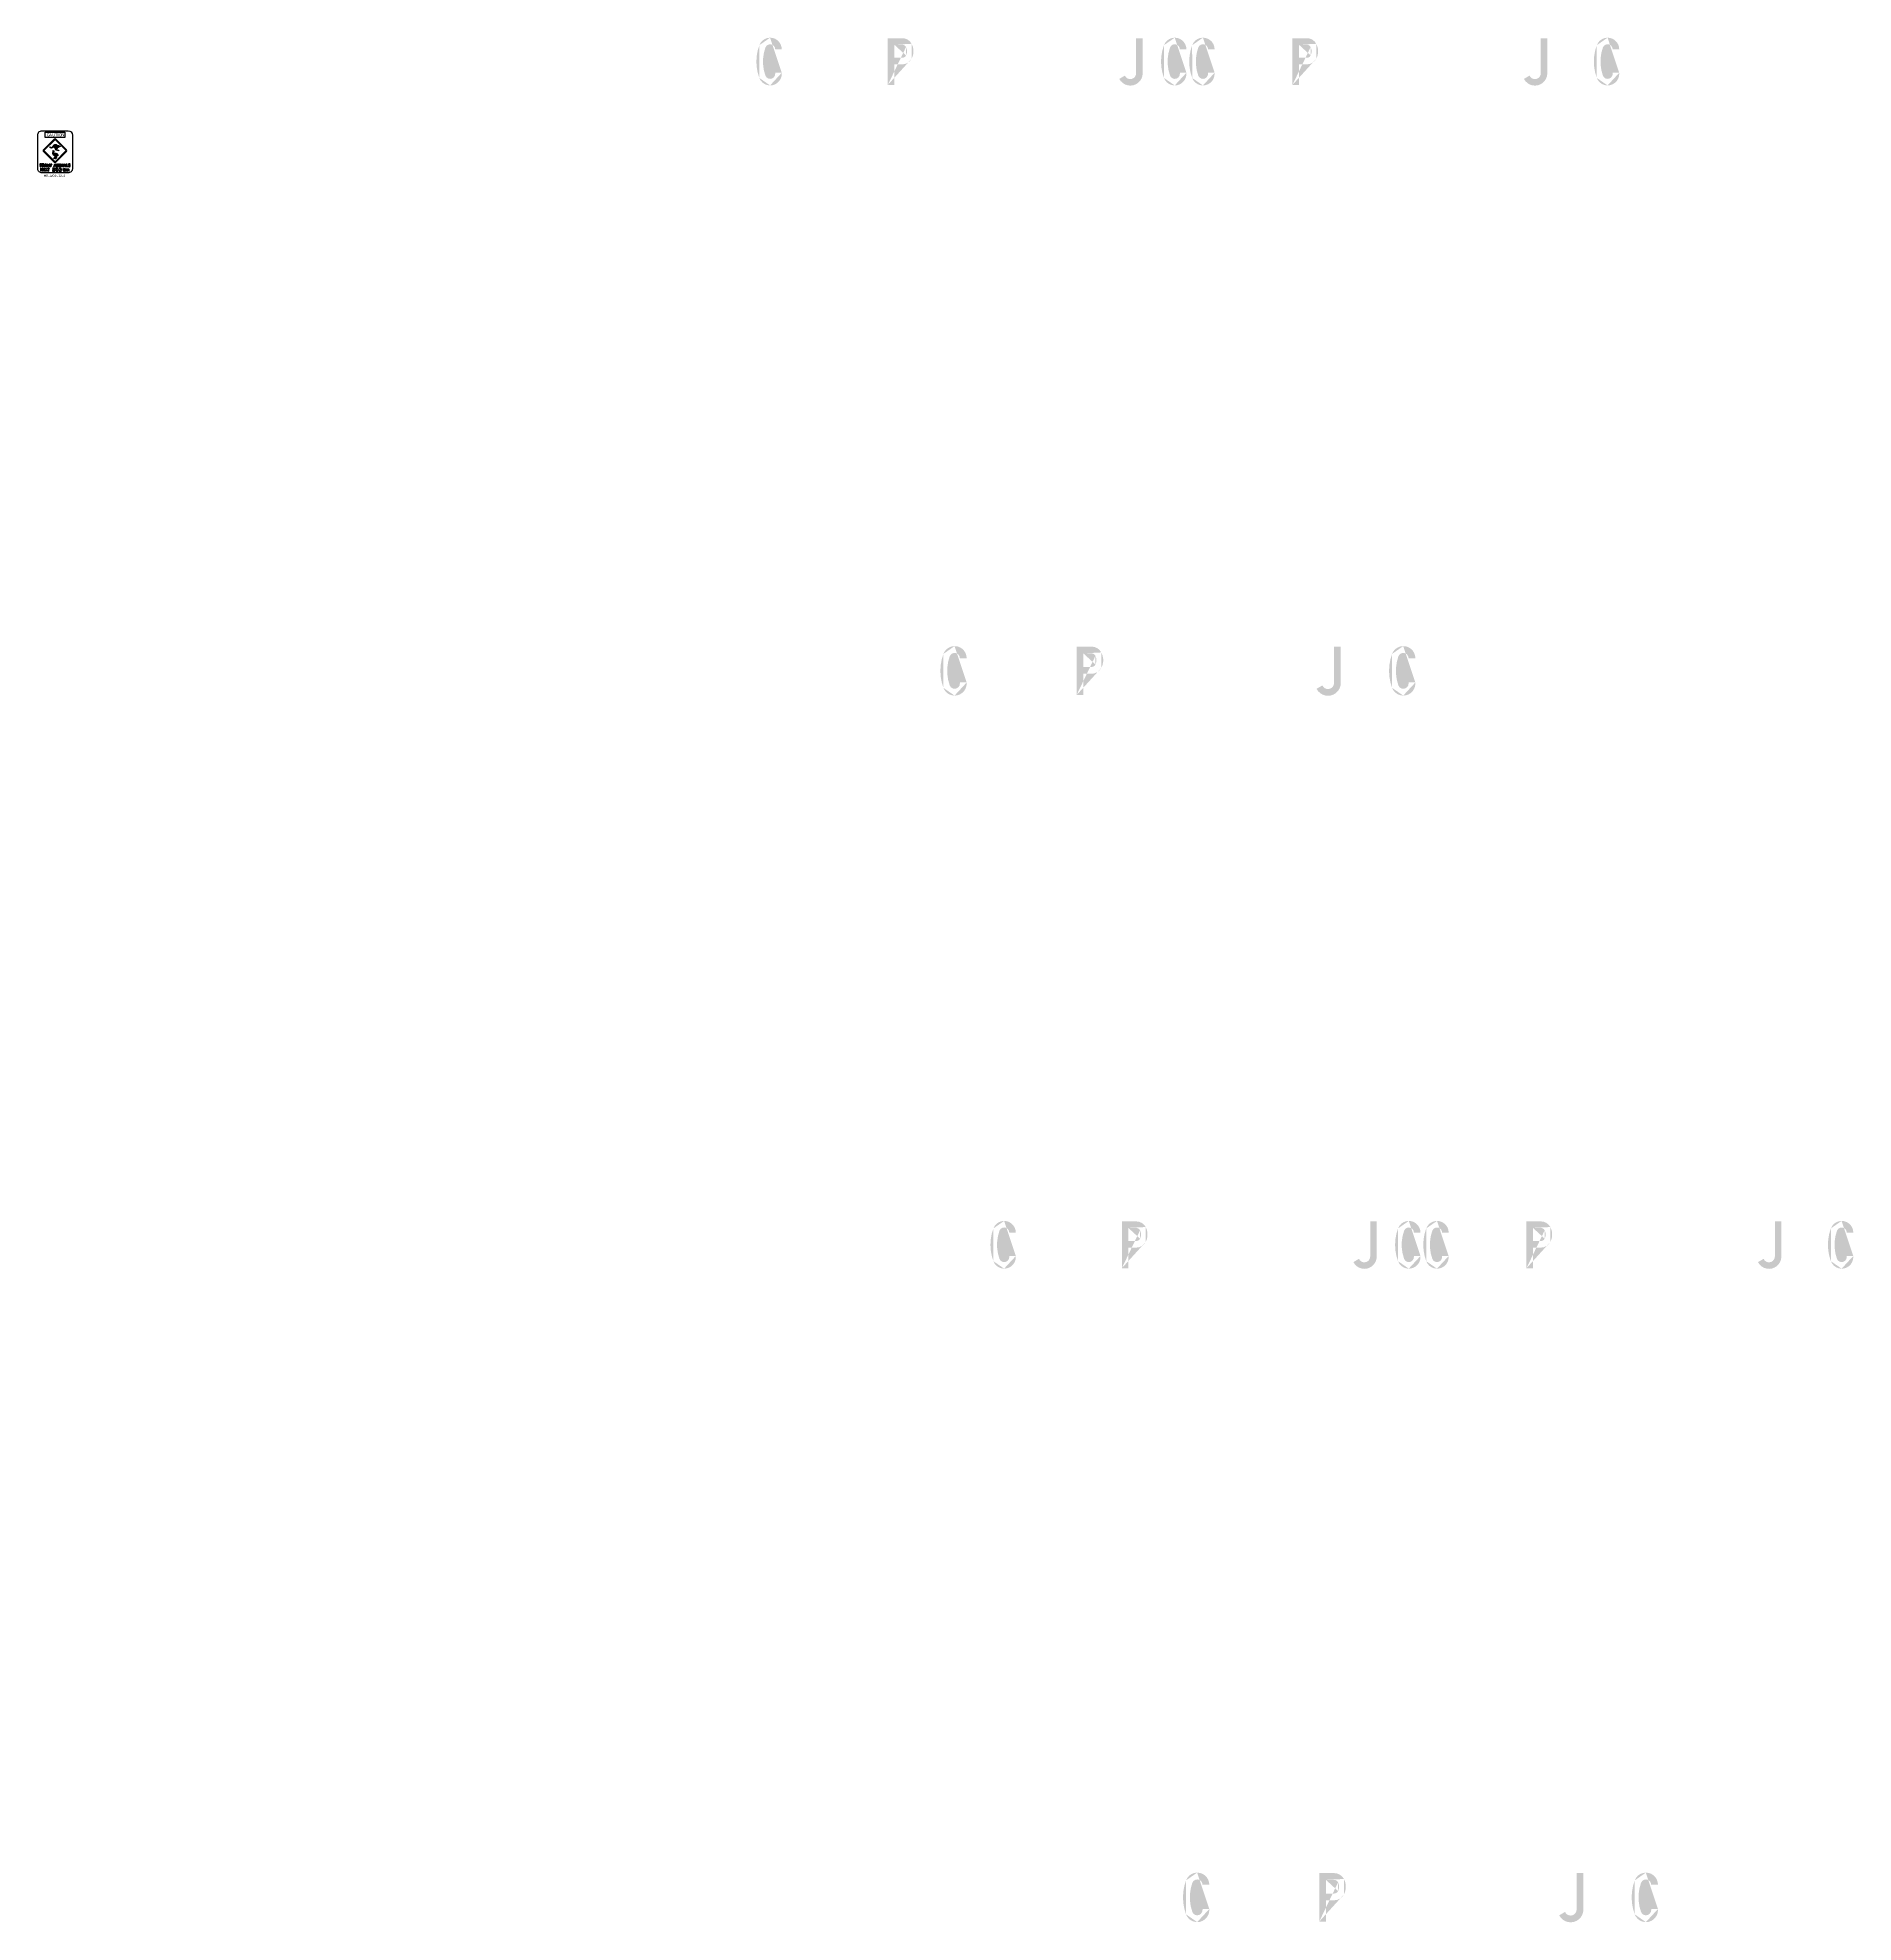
# Model space of a CAD drawing. Header units: millimetres. Extents: x 0 to 2059, y -1982 to 155.
import ezdxf
from ezdxf.enums import TextEntityAlignment as Align

# ---------------------------------------------------------------- set-up
doc = ezdxf.new("R2010")
doc.units = ezdxf.units.MM
doc.header["$LTSCALE"] = 0.01
doc.linetypes.add('DASHED', pattern=[19.049999999999997, 12.7, -6.35])
doc.linetypes.add('DASHEDX2', pattern=[38.099999999999994, 25.4, -12.7])
for name, color, linetype in [('GREEN', 84, 'Continuous'), ('L18', 4, 'Continuous'), ('T25', 1, 'Continuous')]:
    doc.layers.add(name, color=color, linetype=linetype)
doc.styles.add('Dseries', font='Dseries.shx')
doc.styles.add('iso', font='iso.shx')

msp = doc.modelspace()

# ---------------------------------------------------------------- hatches: boundary and pattern name
at = {"layer": 'GREEN'}
h = msp.add_hatch(color=256, dxfattribs=at)
h.paths.add_polyline_path([(844.0900822588532, 113.8953306243084), (844.0652162820551, 113.8953306243084)], flags=16)
edge = h.paths.add_edge_path()
edge.add_line((836.6551551961968, 114.9645676266302), (844.0900822588532, 114.9645676266302))
edge.add_line((844.0900822588532, 114.9645676266302), (844.0900822588532, 113.8953306243084))
edge.add_line((843.7668245604768, 110.9362793853247), (844.0900822588532, 113.8953306243084))
edge.add_line((843.7668245604768, 110.9362793853247), (842.7970514653477, 108.1264240071301))
edge.add_line((842.7970514653477, 108.1264240071301), (841.2056289502641, 105.6149603505138))
edge.add_line((841.205628950264, 105.6149603505138), (839.1168868992168, 103.5013523226683))
edge.add_line((839.1168868992169, 103.5013523226683), (836.6054232426005, 101.9099298075846))
edge.add_line((836.6054232426005, 101.9099298075847), (833.7955678644059, 100.9401567124555))
edge.add_line((833.7955678644059, 100.9401567124555), (830.8365166254223, 100.6168990140792))
edge.add_line((830.8365166254223, 100.6168990140792), (827.7034035488514, 101.0147546428501))
edge.add_line((827.7034035488513, 101.0147546428501), (824.7443523098676, 102.1337235987683))
edge.add_line((824.7443523098676, 102.1337235987683), (822.1582907228567, 103.9240739282374))
edge.add_line((822.1582907228567, 103.9240739282374), (820.0944146486077, 106.3112077008629))
edge.add_line((820.0944146486077, 106.3112077008629), (818.6521879943131, 109.1210630790574))
edge.add_line((818.6521879943131, 109.1210630790574), (816.7872397344495, 115.1634954410156))
edge.add_line((816.7872397344495, 115.1634954410156), (815.6682707785312, 121.3799896405611))
edge.add_line((815.6682707785312, 121.3799896405611), (815.2952811265585, 127.6959477472993))
edge.add_line((815.2952811265585, 127.6959477472993), (815.6682707785312, 133.9870398772393))
edge.add_line((815.6682707785312, 133.9870398772393), (816.7872397344495, 140.2035340767848))
edge.add_line((816.7872397344495, 140.2035340767848), (818.6521879943131, 146.245966438743))
edge.add_line((818.6521879943131, 146.245966438743), (820.0944146486077, 149.0558218169376))
edge.add_line((820.0944146486077, 149.0558218169376), (822.1582907228567, 151.4429555895631))
edge.add_line((822.1582907228567, 151.4429555895631), (824.7443523098676, 153.2333059190321))
edge.add_line((824.7443523098676, 153.2333059190321), (827.7034035488513, 154.3771408517485))
edge.add_line((827.7034035488513, 154.3771408517485), (830.8365166254222, 154.7501305037212))
edge.add_line((830.8365166254223, 154.7501305037213), (833.7955678644059, 154.4268728053449))
edge.add_line((833.7955678644059, 154.4268728053449), (836.6054232426005, 153.4570997102158))
edge.add_line((836.6054232426005, 153.4570997102158), (839.1168868992169, 151.8656771951322))
edge.add_line((839.1168868992169, 151.8656771951322), (841.2056289502641, 149.7769351440849))
edge.add_line((841.205628950264, 149.7769351440849), (842.7970514653476, 147.2406055106703))
edge.add_line((842.7970514653477, 147.2406055106703), (843.7668245604768, 144.4307501324757))
edge.add_line((843.7668245604768, 144.4307501324757), (844.0900822588532, 141.4716988934921))
edge.add_line((844.0900822588532, 141.4716988934921), (836.6551551961968, 141.4716988934921))
edge.add_line((836.6551551961968, 141.4716988934921), (836.2324335906277, 143.7096368053285))
edge.add_line((836.2324335906277, 143.7096368053285), (834.9642687739205, 145.6243170187885))
edge.add_line((834.9642687739205, 145.6243170187885), (833.0744545372586, 146.8924818354958))
edge.add_line((833.0744545372586, 146.8924818354958), (830.8365166254223, 147.3152034410649))
edge.add_line((830.8365166254223, 147.3152034410649), (828.5985787135859, 146.8676158586976))
edge.add_line((828.5985787135858, 146.8676158586976), (826.7336304537222, 145.549719088394))
edge.add_line((826.7336304537222, 145.5497190883939), (825.5400635674094, 143.6101728981357))
edge.add_line((825.5400635674094, 143.6101728981357), (823.7745792147385, 137.3688127217921))
edge.add_line((823.7745792147385, 137.3688127217921), (822.879404050004, 130.9285247310629))
edge.add_line((822.879404050004, 130.9285247310629), (822.879404050004, 124.4385047867375))
edge.add_line((822.879404050004, 124.4385047867375), (823.7745792147385, 118.0230827728066))
edge.add_line((823.7745792147385, 118.0230827728066), (825.5400635674094, 111.7817225964629))
edge.add_line((825.5400635674094, 111.7817225964629), (826.7336304537222, 109.8173104294065))
edge.add_line((826.7336304537222, 109.8173104294065), (828.5985787135858, 108.5242796359011))
edge.add_line((828.5985787135858, 108.5242796359011), (830.8365166254222, 108.0518260767356))
edge.add_line((830.8365166254223, 108.0518260767356), (833.0744545372586, 108.4994136591029))
edge.add_line((833.0744545372586, 108.4994136591029), (834.9642687739205, 109.7675784758101))
edge.add_line((834.9642687739205, 109.7675784758102), (836.2324335906277, 111.657392712472))
edge.add_line((836.2324335906277, 111.657392712472), (836.6551551961968, 113.8953306243084))
edge.add_line((836.6551551961968, 113.8953306243084), (836.6551551961968, 114.9645676266302))
edge = h.paths.add_edge_path(flags=16)
edge.add_line((844.0900822588532, 114.9645676266302), (844.065216282055, 114.9645676266302))
edge.add_line((830.8365166254223, 154.7501305037213), (830.8116506486241, 154.7501305037213))
edge.add_line((818.6521879943131, 146.245966438743), (818.6273220175149, 146.245966438743))
edge.add_line((818.6521879943131, 109.1210630790574), (818.6273220175149, 109.1210630790574))
edge.add_line((830.8365166254223, 100.6168990140792), (830.8116506486241, 100.6168990140792))
h = msp.add_hatch(color=256, dxfattribs=at)
h.paths.add_polyline_path([(980.7534907416609, 146.793017928303), (980.728624764863, 146.793017928303)], flags=16)
edge = h.paths.add_edge_path(flags=17)
edge.add_line((971.7271411639209, 131.9231638029902), (971.7271411639209, 146.793017928303))
edge.add_line((971.7271411639209, 146.793017928303), (980.7534907416609, 146.793017928303))
edge.add_line((982.4443771639374, 146.4448942531285), (980.753490741661, 146.7930179283031))
edge.add_line((982.4443771639374, 146.4448942531285), (983.9363357718282, 145.5248531115957))
edge.add_line((983.9363357718283, 145.5248531115957), (984.9807067973519, 144.1323584108976))
edge.add_line((984.9807067973519, 144.1323584108976), (985.950479892481, 140.9992453343266))
edge.add_line((985.9504798924811, 140.9992453343266), (985.9504798924811, 137.7169363969666))
edge.add_line((985.9504798924811, 137.7169363969666), (984.980706797352, 134.5838233203957))
edge.add_line((984.9807067973519, 134.5838233203957), (983.9363357718283, 133.1913286196975))
edge.add_line((983.9363357718283, 133.1913286196975), (982.4443771639375, 132.2712874781648))
edge.add_line((982.4443771639374, 132.2712874781648), (980.753490741661, 131.9231638029902))
edge.add_line((980.7534907416609, 131.9231638029902), (971.7271411639208, 131.9231638029902))
h.paths.add_polyline_path([(980.728624764863, 154.2030790141612), (980.7534907416609, 154.2030790141612)], flags=16)
edge = h.paths.add_edge_path()
edge.add_line((971.7271411639209, 101.1639505036392), (964.3170800780626, 101.1639505036392))
edge.add_line((964.3170800780628, 101.1639505036392), (964.3170800780628, 154.2030790141612))
edge.add_line((964.3170800780628, 154.2030790141612), (980.753490741661, 154.2030790141612))
edge.add_line((983.9363357718283, 153.7803574085922), (980.753490741661, 154.2030790141612))
edge.add_line((983.9363357718283, 153.7803574085922), (986.9202529876102, 152.4873266150867))
edge.add_line((986.9202529876102, 152.4873266150867), (989.4565826210248, 150.4731824944339))
edge.add_line((989.4565826210247, 150.473182494434), (991.3463968576865, 147.8373889538267))
edge.add_line((991.3463968576865, 147.8373889538267), (992.6891596047883, 144.5799459932649))
edge.add_line((992.6891596047883, 144.5799459932648), (993.3854069551373, 141.1235752183175))
edge.add_line((993.3854069551373, 141.1235752183175), (993.3854069551373, 137.5926065129757))
edge.add_line((993.3854069551373, 137.5926065129757), (992.6891596047883, 134.1362357380284))
edge.add_line((992.6891596047883, 134.1362357380284), (991.3463968576865, 130.8787927774666))
edge.add_line((991.3463968576865, 130.8787927774666), (989.4565826210246, 128.2429992368593))
edge.add_line((989.4565826210247, 128.2429992368593), (986.9202529876102, 126.2288551162066))
edge.add_line((986.9202529876102, 126.2288551162066), (983.9363357718283, 124.9358243227011))
edge.add_line((983.9363357718283, 124.9358243227011), (980.753490741661, 124.513102717132))
edge.add_line((980.7534907416609, 124.513102717132), (971.7271411639208, 124.513102717132))
edge.add_line((971.7271411639209, 124.513102717132), (971.7271411639209, 101.1639505036392))
edge = h.paths.add_edge_path()
edge.add_line((971.7271411639209, 146.793017928303), (971.7022751871227, 146.793017928303))
edge.add_line((984.9807067973519, 134.5838233203957), (984.9558408205537, 134.5838233203957))
edge.add_line((984.9807067973519, 144.1323584108976), (984.9558408205537, 144.1323584108976))
edge.add_line((964.3170800780628, 101.1639505036392), (964.2922141012644, 101.1639505036392))
edge.add_line((991.3463968576865, 130.8787927774666), (991.3215308808882, 130.8787927774666))
edge.add_line((991.3463968576865, 147.8373889538267), (991.3215308808882, 147.8373889538267))
h = msp.add_hatch(color=256, dxfattribs=at)
h.paths.add_polyline_path([(980.7534907416609, 146.793017928303), (980.728624764863, 146.793017928303)], flags=16)
edge = h.paths.add_edge_path(flags=17)
edge.add_line((971.7271411639209, 131.9231638029902), (971.7271411639209, 146.793017928303))
edge.add_line((971.7271411639209, 146.793017928303), (980.7534907416609, 146.793017928303))
edge.add_line((982.4443771639374, 146.4448942531285), (980.753490741661, 146.7930179283031))
edge.add_line((982.4443771639374, 146.4448942531285), (983.9363357718282, 145.5248531115957))
edge.add_line((983.9363357718283, 145.5248531115957), (984.9807067973519, 144.1323584108976))
edge.add_line((984.9807067973519, 144.1323584108976), (985.950479892481, 140.9992453343266))
edge.add_line((985.9504798924811, 140.9992453343266), (985.9504798924811, 137.7169363969666))
edge.add_line((985.9504798924811, 137.7169363969666), (984.980706797352, 134.5838233203957))
edge.add_line((984.9807067973519, 134.5838233203957), (983.9363357718283, 133.1913286196975))
edge.add_line((983.9363357718283, 133.1913286196975), (982.4443771639375, 132.2712874781648))
edge.add_line((982.4443771639374, 132.2712874781648), (980.753490741661, 131.9231638029902))
edge.add_line((980.7534907416609, 131.9231638029902), (971.7271411639208, 131.9231638029902))
h.paths.add_polyline_path([(980.728624764863, 154.2030790141612), (980.7534907416609, 154.2030790141612)], flags=16)
edge = h.paths.add_edge_path()
edge.add_line((971.7271411639209, 101.1639505036392), (964.3170800780626, 101.1639505036392))
edge.add_line((964.3170800780628, 101.1639505036392), (964.3170800780628, 154.2030790141612))
edge.add_line((964.3170800780628, 154.2030790141612), (980.753490741661, 154.2030790141612))
edge.add_line((983.9363357718283, 153.7803574085922), (980.753490741661, 154.2030790141612))
edge.add_line((983.9363357718283, 153.7803574085922), (986.9202529876102, 152.4873266150867))
edge.add_line((986.9202529876102, 152.4873266150867), (989.4565826210248, 150.4731824944339))
edge.add_line((989.4565826210247, 150.473182494434), (991.3463968576865, 147.8373889538267))
edge.add_line((991.3463968576865, 147.8373889538267), (992.6891596047883, 144.5799459932649))
edge.add_line((992.6891596047883, 144.5799459932648), (993.3854069551373, 141.1235752183175))
edge.add_line((993.3854069551373, 141.1235752183175), (993.3854069551373, 137.5926065129757))
edge.add_line((993.3854069551373, 137.5926065129757), (992.6891596047883, 134.1362357380284))
edge.add_line((992.6891596047883, 134.1362357380284), (991.3463968576865, 130.8787927774666))
edge.add_line((991.3463968576865, 130.8787927774666), (989.4565826210246, 128.2429992368593))
edge.add_line((989.4565826210247, 128.2429992368593), (986.9202529876102, 126.2288551162066))
edge.add_line((986.9202529876102, 126.2288551162066), (983.9363357718283, 124.9358243227011))
edge.add_line((983.9363357718283, 124.9358243227011), (980.753490741661, 124.513102717132))
edge.add_line((980.7534907416609, 124.513102717132), (971.7271411639208, 124.513102717132))
edge.add_line((971.7271411639209, 124.513102717132), (971.7271411639209, 101.1639505036392))
edge = h.paths.add_edge_path()
edge.add_line((971.7271411639209, 146.793017928303), (971.7022751871227, 146.793017928303))
edge.add_line((984.9807067973519, 134.5838233203957), (984.9558408205537, 134.5838233203957))
edge.add_line((984.9807067973519, 144.1323584108976), (984.9558408205537, 144.1323584108976))
edge.add_line((964.3170800780628, 101.1639505036392), (964.2922141012644, 101.1639505036392))
edge.add_line((991.3463968576865, 130.8787927774666), (991.3215308808882, 130.8787927774666))
edge.add_line((991.3463968576865, 147.8373889538267), (991.3215308808882, 147.8373889538267))
h = msp.add_hatch(color=256, dxfattribs=at)
h.paths.add_polyline_path([(1245.924267317473, 114.4175161370702), (1245.899401340675, 114.4175161370702)], flags=16)
edge = h.paths.add_edge_path()
edge.add_line((1245.924267317473, 154.2030790141612), (1245.924267317473, 114.4175161370702))
edge.add_line((1245.601009619097, 112.4531039700138), (1245.924267317473, 114.4175161370702))
edge.add_line((1245.601009619097, 112.4531039700138), (1244.73070043116, 110.6378876637465))
edge.add_line((1244.73070043116, 110.6378876637465), (1243.338205730462, 109.195661009452))
edge.add_line((1243.338205730462, 109.195661009452), (1241.597587354589, 108.2010219375247))
edge.add_line((1241.597587354589, 108.2010219375247), (1239.633175187533, 107.8031663087538))
edge.add_line((1239.633175187533, 107.8031663087538), (1237.643897043678, 108.0020941231392))
edge.add_line((1237.643897043678, 108.0020941231392), (1235.803814760613, 108.7729394038829))
edge.add_line((1235.803814760613, 108.7729394038829), (1234.262124199126, 110.0659701973883))
edge.add_line((1234.262124199126, 110.0659701973883), (1233.192887196804, 111.7817225964629))
edge.add_line((1233.192887196804, 111.7817225964629), (1226.827197136469, 108.0518260767356))
edge.add_line((1226.827197136469, 108.0518260767356), (1228.542949535544, 105.4657644897247))
edge.add_line((1228.542949535544, 105.4657644897247), (1230.78088744738, 103.3024245082829))
edge.add_line((1230.78088744738, 103.3024245082829), (1233.441546964786, 101.686136016401))
edge.add_line((1233.441546964786, 101.686136016401), (1236.400598203769, 100.716362921272))
edge.add_line((1236.400598203769, 100.716362921272), (1239.508845303542, 100.4179711996938))
edge.add_line((1239.508845303542, 100.4179711996937), (1242.592226426517, 100.7909608516665))
edge.add_line((1242.592226426517, 100.7909608516665), (1245.501545711904, 101.8601978539883))
edge.add_line((1245.501545711904, 101.8601978539883), (1248.137339252511, 103.5262182994665))
edge.add_line((1248.137339252511, 103.5262182994665), (1250.325545210751, 105.7392902345047))
edge.add_line((1250.325545210751, 105.7392902345047), (1251.966699679431, 108.3999497519101))
edge.add_line((1251.966699679431, 108.3999497519101), (1252.986204728157, 111.3341350140956))
edge.add_line((1252.986204728157, 111.3341350140956), (1253.334328403331, 114.4175161370702))
edge.add_line((1253.334328403331, 114.4175161370702), (1253.334328403331, 154.2030790141612))
edge.add_line((1253.334328403331, 154.2030790141612), (1245.924267317473, 154.2030790141612))
edge = h.paths.add_edge_path(flags=16)
edge.add_line((1253.334328403331, 114.4175161370702), (1253.309462426533, 114.4175161370702))
edge.add_line((1253.334328403331, 114.4175161370702), (1253.309462426533, 114.4175161370702))
edge = h.paths.add_edge_path(flags=16)
edge.add_line((1233.192887196804, 111.7817225964629), (1233.168021220006, 111.7817225964629))
h = msp.add_hatch(color=256, dxfattribs=at)
h.paths.add_polyline_path([(1302.916861000721, 113.8953306243084), (1302.891995023923, 113.8953306243084)], flags=16)
edge = h.paths.add_edge_path()
edge.add_line((1295.481933938064, 114.9645676266302), (1302.916861000721, 114.9645676266302))
edge.add_line((1302.916861000721, 114.9645676266302), (1302.916861000721, 113.8953306243084))
edge.add_line((1302.593603302345, 110.9362793853247), (1302.916861000721, 113.8953306243084))
edge.add_line((1302.593603302345, 110.9362793853247), (1301.623830207216, 108.1264240071301))
edge.add_line((1301.623830207215, 108.1264240071301), (1300.032407692132, 105.6149603505138))
edge.add_line((1300.032407692132, 105.6149603505138), (1297.943665641085, 103.5013523226683))
edge.add_line((1297.943665641085, 103.5013523226683), (1295.432201984468, 101.9099298075846))
edge.add_line((1295.432201984468, 101.9099298075847), (1292.622346606274, 100.9401567124555))
edge.add_line((1292.622346606274, 100.9401567124555), (1289.66329536729, 100.6168990140792))
edge.add_line((1289.66329536729, 100.6168990140792), (1286.530182290719, 101.0147546428501))
edge.add_line((1286.530182290719, 101.0147546428501), (1283.571131051735, 102.1337235987683))
edge.add_line((1283.571131051735, 102.1337235987683), (1280.985069464724, 103.9240739282374))
edge.add_line((1280.985069464725, 103.9240739282374), (1278.921193390475, 106.3112077008629))
edge.add_line((1278.921193390475, 106.3112077008629), (1277.478966736181, 109.1210630790574))
edge.add_line((1277.478966736181, 109.1210630790574), (1275.614018476317, 115.1634954410156))
edge.add_line((1275.614018476317, 115.1634954410156), (1274.495049520399, 121.3799896405611))
edge.add_line((1274.495049520399, 121.3799896405611), (1274.122059868427, 127.6959477472993))
edge.add_line((1274.122059868426, 127.6959477472993), (1274.495049520399, 133.9870398772393))
edge.add_line((1274.495049520399, 133.9870398772393), (1275.614018476317, 140.2035340767848))
edge.add_line((1275.614018476317, 140.2035340767848), (1277.478966736181, 146.245966438743))
edge.add_line((1277.478966736181, 146.245966438743), (1278.921193390475, 149.0558218169376))
edge.add_line((1278.921193390475, 149.0558218169376), (1280.985069464725, 151.4429555895631))
edge.add_line((1280.985069464725, 151.4429555895631), (1283.571131051736, 153.2333059190321))
edge.add_line((1283.571131051735, 153.2333059190321), (1286.530182290719, 154.3771408517485))
edge.add_line((1286.530182290719, 154.3771408517485), (1289.66329536729, 154.7501305037212))
edge.add_line((1289.66329536729, 154.7501305037213), (1292.622346606274, 154.4268728053449))
edge.add_line((1292.622346606274, 154.4268728053449), (1295.432201984468, 153.4570997102158))
edge.add_line((1295.432201984468, 153.4570997102158), (1297.943665641085, 151.8656771951322))
edge.add_line((1297.943665641085, 151.8656771951322), (1300.032407692132, 149.7769351440849))
edge.add_line((1300.032407692132, 149.7769351440849), (1301.623830207215, 147.2406055106703))
edge.add_line((1301.623830207215, 147.2406055106703), (1302.593603302345, 144.4307501324757))
edge.add_line((1302.593603302345, 144.4307501324757), (1302.916861000721, 141.4716988934921))
edge.add_line((1302.916861000721, 141.4716988934921), (1295.481933938064, 141.4716988934921))
edge.add_line((1295.481933938064, 141.4716988934921), (1295.059212332495, 143.7096368053285))
edge.add_line((1295.059212332495, 143.7096368053285), (1293.791047515788, 145.6243170187885))
edge.add_line((1293.791047515788, 145.6243170187885), (1291.901233279126, 146.8924818354958))
edge.add_line((1291.901233279126, 146.8924818354958), (1289.66329536729, 147.3152034410649))
edge.add_line((1289.66329536729, 147.3152034410649), (1287.425357455453, 146.8676158586976))
edge.add_line((1287.425357455453, 146.8676158586976), (1285.56040919559, 145.549719088394))
edge.add_line((1285.56040919559, 145.5497190883939), (1284.366842309277, 143.6101728981357))
edge.add_line((1284.366842309277, 143.6101728981357), (1282.601357956606, 137.3688127217921))
edge.add_line((1282.601357956606, 137.3688127217921), (1281.706182791872, 130.9285247310629))
edge.add_line((1281.706182791872, 130.9285247310629), (1281.706182791872, 124.4385047867375))
edge.add_line((1281.706182791872, 124.4385047867375), (1282.601357956606, 118.0230827728066))
edge.add_line((1282.601357956606, 118.0230827728066), (1284.366842309277, 111.7817225964629))
edge.add_line((1284.366842309277, 111.7817225964629), (1285.56040919559, 109.8173104294065))
edge.add_line((1285.56040919559, 109.8173104294065), (1287.425357455454, 108.5242796359011))
edge.add_line((1287.425357455453, 108.5242796359011), (1289.66329536729, 108.0518260767356))
edge.add_line((1289.66329536729, 108.0518260767356), (1291.901233279126, 108.4994136591029))
edge.add_line((1291.901233279126, 108.4994136591029), (1293.791047515788, 109.7675784758101))
edge.add_line((1293.791047515788, 109.7675784758102), (1295.059212332495, 111.657392712472))
edge.add_line((1295.059212332495, 111.657392712472), (1295.481933938065, 113.8953306243084))
edge.add_line((1295.481933938064, 113.8953306243084), (1295.481933938064, 114.9645676266302))
edge = h.paths.add_edge_path(flags=16)
edge.add_line((1302.916861000721, 114.9645676266302), (1302.891995023923, 114.9645676266302))
edge.add_line((1289.66329536729, 154.7501305037213), (1289.638429390492, 154.7501305037213))
edge.add_line((1277.478966736181, 146.245966438743), (1277.454100759383, 146.245966438743))
edge.add_line((1277.478966736181, 109.1210630790574), (1277.454100759383, 109.1210630790574))
edge.add_line((1289.66329536729, 100.6168990140792), (1289.638429390492, 100.6168990140792))
h = msp.add_hatch(color=256, dxfattribs=at)
h.paths.add_polyline_path([(1334.894732301368, 113.8953306243084), (1334.86986632457, 113.8953306243084)], flags=16)
edge = h.paths.add_edge_path()
edge.add_line((1327.484671215509, 114.9645676266302), (1334.894732301368, 114.9645676266302))
edge.add_line((1334.894732301368, 114.9645676266302), (1334.894732301368, 113.8953306243084))
edge.add_line((1334.571474602991, 110.9362793853247), (1334.894732301368, 113.8953306243084))
edge.add_line((1334.571474602991, 110.9362793853247), (1333.601701507862, 108.1264240071301))
edge.add_line((1333.601701507862, 108.1264240071301), (1332.035144969577, 105.6149603505138))
edge.add_line((1332.035144969577, 105.6149603505138), (1329.921536941732, 103.5013523226683))
edge.add_line((1329.921536941732, 103.5013523226683), (1327.410073285115, 101.9099298075846))
edge.add_line((1327.410073285115, 101.9099298075847), (1324.600217906921, 100.9401567124555))
edge.add_line((1324.600217906921, 100.9401567124555), (1321.641166667937, 100.6168990140792))
edge.add_line((1321.641166667937, 100.6168990140792), (1318.508053591366, 101.0147546428501))
edge.add_line((1318.508053591366, 101.0147546428501), (1315.57386832918, 102.1337235987683))
edge.add_line((1315.573868329181, 102.1337235987683), (1312.962940765372, 103.9240739282374))
edge.add_line((1312.962940765371, 103.9240739282374), (1310.899064691122, 106.3112077008629))
edge.add_line((1310.899064691122, 106.3112077008629), (1309.456838036828, 109.1210630790574))
edge.add_line((1309.456838036828, 109.1210630790574), (1307.591889776964, 115.1634954410156))
edge.add_line((1307.591889776964, 115.1634954410156), (1306.472920821046, 121.3799896405611))
edge.add_line((1306.472920821046, 121.3799896405611), (1306.099931169073, 127.6959477472993))
edge.add_line((1306.099931169073, 127.6959477472993), (1306.472920821046, 133.9870398772393))
edge.add_line((1306.472920821046, 133.9870398772393), (1307.591889776964, 140.2035340767848))
edge.add_line((1307.591889776964, 140.2035340767848), (1309.456838036828, 146.245966438743))
edge.add_line((1309.456838036828, 146.245966438743), (1310.899064691123, 149.0558218169376))
edge.add_line((1310.899064691122, 149.0558218169376), (1312.962940765372, 151.4429555895631))
edge.add_line((1312.962940765371, 151.4429555895631), (1315.57386832918, 153.2333059190321))
edge.add_line((1315.573868329181, 153.2333059190321), (1318.508053591366, 154.3771408517485))
edge.add_line((1318.508053591366, 154.3771408517485), (1321.641166667937, 154.7501305037212))
edge.add_line((1321.641166667937, 154.7501305037213), (1324.600217906921, 154.4268728053449))
edge.add_line((1324.600217906921, 154.4268728053449), (1327.410073285115, 153.4570997102158))
edge.add_line((1327.410073285115, 153.4570997102158), (1329.921536941731, 151.8656771951322))
edge.add_line((1329.921536941732, 151.8656771951322), (1332.035144969577, 149.7769351440849))
edge.add_line((1332.035144969577, 149.7769351440849), (1333.601701507862, 147.2406055106703))
edge.add_line((1333.601701507862, 147.2406055106703), (1334.571474602991, 144.4307501324757))
edge.add_line((1334.571474602991, 144.4307501324757), (1334.894732301368, 141.4716988934921))
edge.add_line((1334.894732301368, 141.4716988934921), (1327.484671215509, 141.4716988934921))
edge.add_line((1327.484671215509, 141.4716988934921), (1327.037083633142, 143.7096368053285))
edge.add_line((1327.037083633142, 143.7096368053285), (1325.768918816435, 145.6243170187885))
edge.add_line((1325.768918816435, 145.6243170187885), (1323.879104579773, 146.8924818354958))
edge.add_line((1323.879104579773, 146.8924818354958), (1321.641166667937, 147.3152034410649))
edge.add_line((1321.641166667937, 147.3152034410649), (1319.403228756101, 146.8676158586976))
edge.add_line((1319.403228756101, 146.8676158586976), (1317.538280496237, 145.549719088394))
edge.add_line((1317.538280496237, 145.5497190883939), (1316.344713609924, 143.6101728981357))
edge.add_line((1316.344713609924, 143.6101728981357), (1314.579229257253, 137.3688127217921))
edge.add_line((1314.579229257253, 137.3688127217921), (1313.708920069317, 130.9285247310629))
edge.add_line((1313.708920069317, 130.9285247310629), (1313.708920069317, 124.4385047867375))
edge.add_line((1313.708920069317, 124.4385047867375), (1314.579229257253, 118.0230827728066))
edge.add_line((1314.579229257253, 118.0230827728066), (1316.344713609924, 111.7817225964629))
edge.add_line((1316.344713609924, 111.7817225964629), (1317.538280496237, 109.8173104294065))
edge.add_line((1317.538280496237, 109.8173104294065), (1319.403228756101, 108.5242796359011))
edge.add_line((1319.403228756101, 108.5242796359011), (1321.641166667937, 108.0518260767356))
edge.add_line((1321.641166667937, 108.0518260767356), (1323.879104579773, 108.4994136591029))
edge.add_line((1323.879104579773, 108.4994136591029), (1325.768918816435, 109.7675784758101))
edge.add_line((1325.768918816435, 109.7675784758102), (1327.037083633142, 111.657392712472))
edge.add_line((1327.037083633142, 111.657392712472), (1327.48467121551, 113.8953306243084))
edge.add_line((1327.484671215509, 113.8953306243084), (1327.484671215509, 114.9645676266302))
edge = h.paths.add_edge_path(flags=16)
edge.add_line((1334.894732301368, 114.9645676266302), (1334.86986632457, 114.9645676266302))
edge.add_line((1321.641166667937, 154.7501305037213), (1321.616300691139, 154.7501305037213))
edge.add_line((1309.456838036828, 146.245966438743), (1309.43197206003, 146.245966438743))
edge.add_line((1309.456838036828, 109.1210630790574), (1309.43197206003, 109.1210630790574))
edge.add_line((1321.641166667937, 100.6168990140792), (1321.616300691139, 100.6168990140792))
h = msp.add_hatch(color=256, dxfattribs=at)
h.paths.add_polyline_path([(1439.580269483529, 146.793017928303), (1439.555403506731, 146.793017928303)], flags=16)
edge = h.paths.add_edge_path(flags=17)
edge.add_line((1430.553919905789, 131.9231638029902), (1430.553919905789, 146.793017928303))
edge.add_line((1430.553919905789, 146.793017928303), (1439.580269483529, 146.793017928303))
edge.add_line((1441.271155905805, 146.4448942531285), (1439.580269483529, 146.7930179283031))
edge.add_line((1441.271155905805, 146.4448942531285), (1442.763114513696, 145.5248531115957))
edge.add_line((1442.763114513696, 145.5248531115957), (1443.80748553922, 144.1323584108976))
edge.add_line((1443.80748553922, 144.1323584108976), (1444.777258634349, 140.9992453343266))
edge.add_line((1444.777258634349, 140.9992453343266), (1444.777258634349, 137.7169363969666))
edge.add_line((1444.777258634349, 137.7169363969666), (1443.80748553922, 134.5838233203957))
edge.add_line((1443.80748553922, 134.5838233203957), (1442.763114513696, 133.1913286196975))
edge.add_line((1442.763114513696, 133.1913286196975), (1441.271155905805, 132.2712874781648))
edge.add_line((1441.271155905805, 132.2712874781648), (1439.580269483529, 131.9231638029902))
edge.add_line((1439.580269483529, 131.9231638029902), (1430.553919905788, 131.9231638029902))
h.paths.add_polyline_path([(1439.555403506731, 154.2030790141612), (1439.580269483529, 154.2030790141612)], flags=16)
edge = h.paths.add_edge_path()
edge.add_line((1430.553919905789, 101.1639505036392), (1423.14385881993, 101.1639505036392))
edge.add_line((1423.143858819931, 101.1639505036392), (1423.143858819931, 154.2030790141612))
edge.add_line((1423.143858819931, 154.2030790141612), (1439.580269483529, 154.2030790141612))
edge.add_line((1442.763114513696, 153.7803574085922), (1439.580269483529, 154.2030790141612))
edge.add_line((1442.763114513696, 153.7803574085922), (1445.747031729478, 152.4873266150867))
edge.add_line((1445.747031729478, 152.4873266150867), (1448.283361362892, 150.4731824944339))
edge.add_line((1448.283361362892, 150.473182494434), (1450.173175599554, 147.8373889538267))
edge.add_line((1450.173175599554, 147.8373889538267), (1451.515938346656, 144.5799459932649))
edge.add_line((1451.515938346656, 144.5799459932648), (1452.212185697005, 141.1235752183175))
edge.add_line((1452.212185697005, 141.1235752183175), (1452.212185697005, 137.5926065129757))
edge.add_line((1452.212185697005, 137.5926065129757), (1451.515938346656, 134.1362357380284))
edge.add_line((1451.515938346656, 134.1362357380284), (1450.173175599554, 130.8787927774666))
edge.add_line((1450.173175599554, 130.8787927774666), (1448.283361362892, 128.2429992368593))
edge.add_line((1448.283361362892, 128.2429992368593), (1445.747031729478, 126.2288551162066))
edge.add_line((1445.747031729478, 126.2288551162066), (1442.763114513696, 124.9358243227011))
edge.add_line((1442.763114513696, 124.9358243227011), (1439.580269483529, 124.513102717132))
edge.add_line((1439.580269483529, 124.513102717132), (1430.553919905788, 124.513102717132))
edge.add_line((1430.553919905789, 124.513102717132), (1430.553919905789, 101.1639505036392))
edge = h.paths.add_edge_path()
edge.add_line((1430.553919905789, 146.793017928303), (1430.529053928991, 146.793017928303))
edge.add_line((1443.80748553922, 134.5838233203957), (1443.782619562421, 134.5838233203957))
edge.add_line((1443.80748553922, 144.1323584108976), (1443.782619562421, 144.1323584108976))
edge.add_line((1423.143858819931, 101.1639505036392), (1423.118992843132, 101.1639505036392))
edge.add_line((1450.173175599554, 130.8787927774666), (1450.148309622756, 130.8787927774666))
edge.add_line((1450.173175599554, 147.8373889538267), (1450.148309622756, 147.8373889538267))
h = msp.add_hatch(color=256, dxfattribs=at)
h.paths.add_polyline_path([(1439.580269483529, 146.793017928303), (1439.555403506731, 146.793017928303)], flags=16)
edge = h.paths.add_edge_path(flags=17)
edge.add_line((1430.553919905789, 131.9231638029902), (1430.553919905789, 146.793017928303))
edge.add_line((1430.553919905789, 146.793017928303), (1439.580269483529, 146.793017928303))
edge.add_line((1441.271155905805, 146.4448942531285), (1439.580269483529, 146.7930179283031))
edge.add_line((1441.271155905805, 146.4448942531285), (1442.763114513696, 145.5248531115957))
edge.add_line((1442.763114513696, 145.5248531115957), (1443.80748553922, 144.1323584108976))
edge.add_line((1443.80748553922, 144.1323584108976), (1444.777258634349, 140.9992453343266))
edge.add_line((1444.777258634349, 140.9992453343266), (1444.777258634349, 137.7169363969666))
edge.add_line((1444.777258634349, 137.7169363969666), (1443.80748553922, 134.5838233203957))
edge.add_line((1443.80748553922, 134.5838233203957), (1442.763114513696, 133.1913286196975))
edge.add_line((1442.763114513696, 133.1913286196975), (1441.271155905805, 132.2712874781648))
edge.add_line((1441.271155905805, 132.2712874781648), (1439.580269483529, 131.9231638029902))
edge.add_line((1439.580269483529, 131.9231638029902), (1430.553919905788, 131.9231638029902))
h.paths.add_polyline_path([(1439.555403506731, 154.2030790141612), (1439.580269483529, 154.2030790141612)], flags=16)
edge = h.paths.add_edge_path()
edge.add_line((1430.553919905789, 101.1639505036392), (1423.14385881993, 101.1639505036392))
edge.add_line((1423.143858819931, 101.1639505036392), (1423.143858819931, 154.2030790141612))
edge.add_line((1423.143858819931, 154.2030790141612), (1439.580269483529, 154.2030790141612))
edge.add_line((1442.763114513696, 153.7803574085922), (1439.580269483529, 154.2030790141612))
edge.add_line((1442.763114513696, 153.7803574085922), (1445.747031729478, 152.4873266150867))
edge.add_line((1445.747031729478, 152.4873266150867), (1448.283361362892, 150.4731824944339))
edge.add_line((1448.283361362892, 150.473182494434), (1450.173175599554, 147.8373889538267))
edge.add_line((1450.173175599554, 147.8373889538267), (1451.515938346656, 144.5799459932649))
edge.add_line((1451.515938346656, 144.5799459932648), (1452.212185697005, 141.1235752183175))
edge.add_line((1452.212185697005, 141.1235752183175), (1452.212185697005, 137.5926065129757))
edge.add_line((1452.212185697005, 137.5926065129757), (1451.515938346656, 134.1362357380284))
edge.add_line((1451.515938346656, 134.1362357380284), (1450.173175599554, 130.8787927774666))
edge.add_line((1450.173175599554, 130.8787927774666), (1448.283361362892, 128.2429992368593))
edge.add_line((1448.283361362892, 128.2429992368593), (1445.747031729478, 126.2288551162066))
edge.add_line((1445.747031729478, 126.2288551162066), (1442.763114513696, 124.9358243227011))
edge.add_line((1442.763114513696, 124.9358243227011), (1439.580269483529, 124.513102717132))
edge.add_line((1439.580269483529, 124.513102717132), (1430.553919905788, 124.513102717132))
edge.add_line((1430.553919905789, 124.513102717132), (1430.553919905789, 101.1639505036392))
edge = h.paths.add_edge_path()
edge.add_line((1430.553919905789, 146.793017928303), (1430.529053928991, 146.793017928303))
edge.add_line((1443.80748553922, 134.5838233203957), (1443.782619562421, 134.5838233203957))
edge.add_line((1443.80748553922, 144.1323584108976), (1443.782619562421, 144.1323584108976))
edge.add_line((1423.143858819931, 101.1639505036392), (1423.118992843132, 101.1639505036392))
edge.add_line((1450.173175599554, 130.8787927774666), (1450.148309622756, 130.8787927774666))
edge.add_line((1450.173175599554, 147.8373889538267), (1450.148309622756, 147.8373889538267))
h = msp.add_hatch(color=256, dxfattribs=at)
h.paths.add_polyline_path([(1704.751046059341, 114.4175161370702), (1704.726180082543, 114.4175161370702)], flags=16)
edge = h.paths.add_edge_path()
edge.add_line((1704.751046059341, 154.2030790141612), (1704.751046059341, 114.4175161370702))
edge.add_line((1704.427788360964, 112.4531039700138), (1704.751046059341, 114.4175161370702))
edge.add_line((1704.427788360964, 112.4531039700138), (1703.557479173028, 110.6378876637465))
edge.add_line((1703.557479173028, 110.6378876637465), (1702.16498447233, 109.195661009452))
edge.add_line((1702.16498447233, 109.195661009452), (1700.424366096457, 108.2010219375247))
edge.add_line((1700.424366096457, 108.2010219375247), (1698.459953929401, 107.8031663087538))
edge.add_line((1698.459953929401, 107.8031663087538), (1696.470675785546, 108.0020941231392))
edge.add_line((1696.470675785546, 108.0020941231392), (1694.63059350248, 108.7729394038829))
edge.add_line((1694.630593502481, 108.7729394038829), (1693.088902940993, 110.0659701973883))
edge.add_line((1693.088902940993, 110.0659701973883), (1692.019665938672, 111.7817225964629))
edge.add_line((1692.019665938672, 111.7817225964629), (1685.653975878337, 108.0518260767356))
edge.add_line((1685.653975878337, 108.0518260767356), (1687.369728277411, 105.4657644897247))
edge.add_line((1687.369728277411, 105.4657644897247), (1689.607666189248, 103.3024245082829))
edge.add_line((1689.607666189248, 103.3024245082829), (1692.268325706654, 101.686136016401))
edge.add_line((1692.268325706654, 101.686136016401), (1695.227376945637, 100.716362921272))
edge.add_line((1695.227376945637, 100.716362921272), (1698.33562404541, 100.4179711996938))
edge.add_line((1698.33562404541, 100.4179711996937), (1701.419005168384, 100.7909608516665))
edge.add_line((1701.419005168384, 100.7909608516665), (1704.328324453772, 101.8601978539883))
edge.add_line((1704.328324453772, 101.8601978539883), (1706.964117994379, 103.5262182994665))
edge.add_line((1706.964117994379, 103.5262182994665), (1709.152323952619, 105.7392902345047))
edge.add_line((1709.152323952619, 105.7392902345047), (1710.793478421299, 108.3999497519101))
edge.add_line((1710.793478421299, 108.3999497519101), (1711.812983470024, 111.3341350140956))
edge.add_line((1711.812983470024, 111.3341350140956), (1712.161107145199, 114.4175161370702))
edge.add_line((1712.161107145199, 114.4175161370702), (1712.161107145199, 154.2030790141612))
edge.add_line((1712.161107145199, 154.2030790141612), (1704.751046059341, 154.2030790141612))
edge = h.paths.add_edge_path(flags=16)
edge.add_line((1712.161107145199, 114.4175161370702), (1712.136241168401, 114.4175161370702))
edge.add_line((1712.161107145199, 114.4175161370702), (1712.136241168401, 114.4175161370702))
edge = h.paths.add_edge_path(flags=16)
edge.add_line((1692.019665938672, 111.7817225964629), (1691.994799961873, 111.7817225964629))
h = msp.add_hatch(color=256, dxfattribs=at)
h.paths.add_polyline_path([(1793.721511043236, 113.8953306243084), (1793.696645066437, 113.8953306243084)], flags=16)
edge = h.paths.add_edge_path()
edge.add_line((1786.311449957377, 114.9645676266302), (1793.721511043236, 114.9645676266302))
edge.add_line((1793.721511043236, 114.9645676266302), (1793.721511043236, 113.8953306243084))
edge.add_line((1793.398253344859, 110.9362793853247), (1793.721511043236, 113.8953306243084))
edge.add_line((1793.398253344859, 110.9362793853247), (1792.42848024973, 108.1264240071301))
edge.add_line((1792.42848024973, 108.1264240071301), (1790.861923711445, 105.6149603505138))
edge.add_line((1790.861923711445, 105.6149603505138), (1788.748315683599, 103.5013523226683))
edge.add_line((1788.748315683599, 103.5013523226683), (1786.236852026983, 101.9099298075846))
edge.add_line((1786.236852026983, 101.9099298075847), (1783.426996648788, 100.9401567124555))
edge.add_line((1783.426996648788, 100.9401567124555), (1780.467945409805, 100.6168990140792))
edge.add_line((1780.467945409805, 100.6168990140792), (1777.334832333234, 101.0147546428501))
edge.add_line((1777.334832333234, 101.0147546428501), (1774.400647071048, 102.1337235987683))
edge.add_line((1774.400647071048, 102.1337235987683), (1771.789719507239, 103.9240739282374))
edge.add_line((1771.789719507239, 103.9240739282374), (1769.72584343299, 106.3112077008629))
edge.add_line((1769.72584343299, 106.3112077008629), (1768.283616778696, 109.1210630790574))
edge.add_line((1768.283616778696, 109.1210630790574), (1766.418668518832, 115.1634954410156))
edge.add_line((1766.418668518832, 115.1634954410156), (1765.299699562913, 121.3799896405611))
edge.add_line((1765.299699562913, 121.3799896405611), (1764.926709910941, 127.6959477472993))
edge.add_line((1764.926709910941, 127.6959477472993), (1765.299699562913, 133.9870398772393))
edge.add_line((1765.299699562913, 133.9870398772393), (1766.418668518832, 140.2035340767848))
edge.add_line((1766.418668518832, 140.2035340767848), (1768.283616778695, 146.245966438743))
edge.add_line((1768.283616778696, 146.245966438743), (1769.72584343299, 149.0558218169376))
edge.add_line((1769.72584343299, 149.0558218169376), (1771.789719507239, 151.4429555895631))
edge.add_line((1771.789719507239, 151.4429555895631), (1774.400647071048, 153.2333059190321))
edge.add_line((1774.400647071048, 153.2333059190321), (1777.334832333234, 154.3771408517485))
edge.add_line((1777.334832333234, 154.3771408517485), (1780.467945409805, 154.7501305037212))
edge.add_line((1780.467945409805, 154.7501305037213), (1783.426996648788, 154.4268728053449))
edge.add_line((1783.426996648788, 154.4268728053449), (1786.236852026983, 153.4570997102158))
edge.add_line((1786.236852026983, 153.4570997102158), (1788.748315683599, 151.8656771951322))
edge.add_line((1788.748315683599, 151.8656771951322), (1790.861923711445, 149.7769351440849))
edge.add_line((1790.861923711445, 149.7769351440849), (1792.42848024973, 147.2406055106703))
edge.add_line((1792.42848024973, 147.2406055106703), (1793.398253344859, 144.4307501324757))
edge.add_line((1793.398253344859, 144.4307501324757), (1793.721511043236, 141.4716988934921))
edge.add_line((1793.721511043236, 141.4716988934921), (1786.311449957377, 141.4716988934921))
edge.add_line((1786.311449957377, 141.4716988934921), (1785.86386237501, 143.7096368053285))
edge.add_line((1785.86386237501, 143.7096368053285), (1784.595697558303, 145.6243170187885))
edge.add_line((1784.595697558303, 145.6243170187885), (1782.705883321641, 146.8924818354958))
edge.add_line((1782.705883321641, 146.8924818354958), (1780.467945409805, 147.3152034410649))
edge.add_line((1780.467945409805, 147.3152034410649), (1778.230007497968, 146.8676158586976))
edge.add_line((1778.230007497968, 146.8676158586976), (1776.365059238105, 145.549719088394))
edge.add_line((1776.365059238105, 145.5497190883939), (1775.171492351792, 143.6101728981357))
edge.add_line((1775.171492351792, 143.6101728981357), (1773.406007999121, 137.3688127217921))
edge.add_line((1773.406007999121, 137.3688127217921), (1772.535698811185, 130.9285247310629))
edge.add_line((1772.535698811185, 130.9285247310629), (1772.535698811185, 124.4385047867375))
edge.add_line((1772.535698811185, 124.4385047867375), (1773.406007999121, 118.0230827728066))
edge.add_line((1773.406007999121, 118.0230827728066), (1775.171492351792, 111.7817225964629))
edge.add_line((1775.171492351792, 111.7817225964629), (1776.365059238105, 109.8173104294065))
edge.add_line((1776.365059238105, 109.8173104294065), (1778.230007497968, 108.5242796359011))
edge.add_line((1778.230007497968, 108.5242796359011), (1780.467945409805, 108.0518260767356))
edge.add_line((1780.467945409805, 108.0518260767356), (1782.705883321641, 108.4994136591029))
edge.add_line((1782.705883321641, 108.4994136591029), (1784.595697558303, 109.7675784758101))
edge.add_line((1784.595697558303, 109.7675784758102), (1785.86386237501, 111.657392712472))
edge.add_line((1785.86386237501, 111.657392712472), (1786.311449957377, 113.8953306243084))
edge.add_line((1786.311449957377, 113.8953306243084), (1786.311449957377, 114.9645676266302))
edge = h.paths.add_edge_path(flags=16)
edge.add_line((1793.721511043236, 114.9645676266302), (1793.696645066437, 114.9645676266302))
edge.add_line((1780.467945409805, 154.7501305037213), (1780.443079433006, 154.7501305037213))
edge.add_line((1768.283616778696, 146.245966438743), (1768.258750801898, 146.245966438743))
edge.add_line((1768.283616778696, 109.1210630790574), (1768.258750801898, 109.1210630790574))
edge.add_line((1780.467945409805, 100.6168990140792), (1780.443079433006, 100.6168990140792))
h = msp.add_hatch(color=256, dxfattribs=at)
h.paths.add_polyline_path([(1053.764938916818, -577.3767650104653), (1053.739163209162, -577.3767650104653)], flags=16)
edge = h.paths.add_edge_path()
edge.add_line((1046.058002327479, -576.2684095812293), (1053.764938916818, -576.2684095812293))
edge.add_line((1053.764938916818, -576.2684095812293), (1053.764938916818, -577.3767650104653))
edge.add_line((1053.429854717282, -580.444074221607), (1053.764938916819, -577.3767650104654))
edge.add_line((1053.429854717282, -580.444074221607), (1052.424602118673, -583.3567291868087))
edge.add_line((1052.424602118673, -583.3567291868087), (1050.774956828647, -585.9600756601305))
edge.add_line((1050.774956828647, -585.9600756601305), (1048.609797385488, -588.151010810946))
edge.add_line((1048.609797385488, -588.151010810946), (1046.006450912166, -589.8006561009718))
edge.add_line((1046.006450912166, -589.8006561009717), (1043.093795946965, -590.8059086995811))
edge.add_line((1043.093795946965, -590.8059086995811), (1040.026486735823, -591.1409928991176))
edge.add_line((1040.026486735823, -591.1409928991176), (1036.778747571085, -590.7285815766111))
edge.add_line((1036.778747571085, -590.7285815766111), (1033.711438359943, -589.5686747320617))
edge.add_line((1033.711438359943, -589.5686747320617), (1031.030764763651, -587.7128237807829))
edge.add_line((1031.030764763651, -587.7128237807829), (1028.891381028149, -585.2383558457443))
edge.add_line((1028.891381028149, -585.2383558457443), (1027.396389984063, -582.3257008805426))
edge.add_line((1027.396389984063, -582.3257008805426), (1025.463211909814, -576.0622039199761))
edge.add_line((1025.463211909815, -576.0622039199761), (1024.303305065265, -569.6182770058131))
edge.add_line((1024.303305065265, -569.6182770058131), (1023.916669450415, -563.0712472610235))
edge.add_line((1023.916669450415, -563.0712472610235), (1024.303305065265, -556.5499932238905))
edge.add_line((1024.303305065265, -556.5499932238906), (1025.463211909815, -550.1060663097276))
edge.add_line((1025.463211909815, -550.1060663097276), (1027.396389984063, -543.8425693491611))
edge.add_line((1027.396389984063, -543.8425693491611), (1028.891381028149, -540.9299143839594))
edge.add_line((1028.891381028149, -540.9299143839594), (1031.030764763651, -538.4554464489208))
edge.add_line((1031.030764763651, -538.4554464489208), (1033.711438359943, -536.5995954976419))
edge.add_line((1033.711438359943, -536.5995954976419), (1036.778747571085, -535.4139129454359))
edge.add_line((1036.778747571085, -535.4139129454359), (1040.026486735823, -535.0272773305861))
edge.add_line((1040.026486735823, -535.0272773305861), (1043.093795946964, -535.3623615301226))
edge.add_line((1043.093795946965, -535.3623615301226), (1046.006450912166, -536.367614128732))
edge.add_line((1046.006450912166, -536.367614128732), (1048.609797385488, -538.0172594187577))
edge.add_line((1048.609797385488, -538.0172594187577), (1050.774956828647, -540.1824188619164))
edge.add_line((1050.774956828647, -540.1824188619165), (1052.424602118673, -542.811541042895))
edge.add_line((1052.424602118673, -542.811541042895), (1053.429854717282, -545.7241960080967))
edge.add_line((1053.429854717282, -545.7241960080967), (1053.764938916819, -548.7915052192382))
edge.add_line((1053.764938916818, -548.7915052192383), (1046.058002327479, -548.7915052192383))
edge.add_line((1046.058002327479, -548.7915052192383), (1045.619815297316, -546.4716915301397))
edge.add_line((1045.619815297316, -546.4716915301397), (1044.305254206827, -544.4869620405775))
edge.add_line((1044.305254206827, -544.4869620405774), (1042.346300424922, -543.1724009500881))
edge.add_line((1042.346300424922, -543.1724009500881), (1040.026486735823, -542.734213919925))
edge.add_line((1040.026486735823, -542.7342139199251), (1037.706673046724, -543.1981766577449))
edge.add_line((1037.706673046724, -543.1981766577449), (1035.773494972475, -544.5642891635474))
edge.add_line((1035.773494972475, -544.5642891635473), (1034.536261004956, -546.5747943607662))
edge.add_line((1034.536261004956, -546.5747943607662), (1032.706185761334, -553.0444969825858))
edge.add_line((1032.706185761334, -553.0444969825859), (1031.778260285694, -559.7204052656588))
edge.add_line((1031.778260285694, -559.7204052656588), (1031.778260285694, -566.4478649640449))
edge.add_line((1031.778260285694, -566.4478649640449), (1032.706185761333, -573.0979975394612))
edge.add_line((1032.706185761334, -573.0979975394612), (1034.536261004956, -579.5677001612809))
edge.add_line((1034.536261004956, -579.5677001612808), (1035.773494972475, -581.6039810661563))
edge.add_line((1035.773494972475, -581.6039810661564), (1037.706673046724, -582.9443178643023))
edge.add_line((1037.706673046724, -582.9443178643022), (1040.026486735823, -583.4340563097786))
edge.add_line((1040.026486735823, -583.4340563097786), (1042.346300424922, -582.9700935719588))
edge.add_line((1042.346300424922, -582.9700935719588), (1044.305254206827, -581.6555324814697))
edge.add_line((1044.305254206827, -581.6555324814697), (1045.619815297316, -579.696578699564))
edge.add_line((1045.619815297316, -579.696578699564), (1046.058002327479, -577.3767650104653))
edge.add_line((1046.058002327479, -577.3767650104653), (1046.058002327479, -576.2684095812292))
edge = h.paths.add_edge_path(flags=16)
edge.add_line((1053.764938916818, -576.2684095812293), (1053.739163209162, -576.2684095812293))
edge.add_line((1040.026486735823, -535.0272773305861), (1040.000711028166, -535.0272773305861))
edge.add_line((1027.396389984063, -543.8425693491611), (1027.370614276407, -543.8425693491611))
edge.add_line((1027.396389984063, -582.3257008805426), (1027.370614276407, -582.3257008805426))
edge.add_line((1040.026486735823, -591.1409928991176), (1040.000711028166, -591.1409928991176))
h = msp.add_hatch(color=256, dxfattribs=at)
h.paths.add_polyline_path([(1195.428228197778, -543.2755037807148), (1195.402452490121, -543.2755037807148)], flags=16)
edge = h.paths.add_edge_path(flags=17)
edge.add_line((1186.071646318413, -558.6893769593927), (1186.071646318413, -543.2755037807148))
edge.add_line((1186.071646318413, -543.2755037807148), (1195.428228197778, -543.2755037807148))
edge.add_line((1197.18097631843, -543.6363636879079), (1195.428228197778, -543.2755037807148))
edge.add_line((1197.18097631843, -543.6363636879079), (1198.727518777829, -544.590064871204))
edge.add_line((1198.727518777829, -544.590064871204), (1199.810098499409, -546.0335044999765))
edge.add_line((1199.810098499409, -546.0335044999765), (1200.815351098018, -549.2812436647147))
edge.add_line((1200.815351098018, -549.2812436647147), (1200.815351098018, -552.6836370753928))
edge.add_line((1200.815351098018, -552.6836370753928), (1199.810098499409, -555.9313762401309))
edge.add_line((1199.810098499409, -555.9313762401309), (1198.727518777829, -557.3748158689034))
edge.add_line((1198.727518777829, -557.3748158689034), (1197.18097631843, -558.3285170521996))
edge.add_line((1197.18097631843, -558.3285170521996), (1195.428228197778, -558.6893769593927))
edge.add_line((1195.428228197778, -558.6893769593927), (1186.071646318413, -558.6893769593927))
h.paths.add_polyline_path([(1195.402452490121, -535.5943428990324), (1195.428228197778, -535.5943428990324)], flags=16)
edge = h.paths.add_edge_path()
edge.add_line((1186.071646318413, -590.5739273306713), (1178.390485436731, -590.5739273306713))
edge.add_line((1178.390485436731, -590.5739273306713), (1178.390485436731, -535.5943428990325))
edge.add_line((1178.390485436731, -535.5943428990324), (1195.428228197778, -535.5943428990324))
edge.add_line((1198.727518777829, -536.0325299291956), (1195.428228197778, -535.5943428990324))
edge.add_line((1198.727518777829, -536.0325299291956), (1201.820603696628, -537.3728667273415))
edge.add_line((1201.820603696628, -537.3728667273415), (1204.449725877606, -539.4606990475303))
edge.add_line((1204.449725877606, -539.4606990475303), (1206.408679659512, -542.1929240591354))
edge.add_line((1206.408679659512, -542.1929240591354), (1207.800567872971, -545.5695417621569))
edge.add_line((1207.800567872971, -545.5695417621569), (1208.522287687357, -549.1523651264315))
edge.add_line((1208.522287687357, -549.1523651264315), (1208.522287687357, -552.812515613676))
edge.add_line((1208.522287687357, -552.8125156136759), (1207.800567872971, -556.3953389779506))
edge.add_line((1207.800567872971, -556.3953389779506), (1206.408679659512, -559.7719566809719))
edge.add_line((1206.408679659512, -559.771956680972), (1204.449725877606, -562.5041816925772))
edge.add_line((1204.449725877606, -562.5041816925772), (1201.820603696628, -564.592014012766))
edge.add_line((1201.820603696628, -564.592014012766), (1198.727518777829, -565.9323508109119))
edge.add_line((1198.727518777829, -565.9323508109119), (1195.428228197778, -566.370537841075))
edge.add_line((1195.428228197778, -566.370537841075), (1186.071646318413, -566.370537841075))
edge.add_line((1186.071646318413, -566.370537841075), (1186.071646318413, -590.5739273306713))
edge = h.paths.add_edge_path()
edge.add_line((1186.071646318413, -543.2755037807148), (1186.045870610757, -543.2755037807148))
edge.add_line((1199.810098499409, -555.9313762401309), (1199.784322791752, -555.9313762401309))
edge.add_line((1199.810098499409, -546.0335044999765), (1199.784322791752, -546.0335044999765))
edge.add_line((1178.390485436731, -590.5739273306713), (1178.364709729074, -590.5739273306713))
edge.add_line((1206.408679659512, -559.771956680972), (1206.382903951855, -559.771956680972))
edge.add_line((1206.408679659512, -542.1929240591354), (1206.382903951855, -542.1929240591354))
h = msp.add_hatch(color=256, dxfattribs=at)
h.paths.add_polyline_path([(1195.428228197778, -543.2755037807148), (1195.402452490121, -543.2755037807148)], flags=16)
edge = h.paths.add_edge_path(flags=17)
edge.add_line((1186.071646318413, -558.6893769593927), (1186.071646318413, -543.2755037807148))
edge.add_line((1186.071646318413, -543.2755037807148), (1195.428228197778, -543.2755037807148))
edge.add_line((1197.18097631843, -543.6363636879079), (1195.428228197778, -543.2755037807148))
edge.add_line((1197.18097631843, -543.6363636879079), (1198.727518777829, -544.590064871204))
edge.add_line((1198.727518777829, -544.590064871204), (1199.810098499409, -546.0335044999765))
edge.add_line((1199.810098499409, -546.0335044999765), (1200.815351098018, -549.2812436647147))
edge.add_line((1200.815351098018, -549.2812436647147), (1200.815351098018, -552.6836370753928))
edge.add_line((1200.815351098018, -552.6836370753928), (1199.810098499409, -555.9313762401309))
edge.add_line((1199.810098499409, -555.9313762401309), (1198.727518777829, -557.3748158689034))
edge.add_line((1198.727518777829, -557.3748158689034), (1197.18097631843, -558.3285170521996))
edge.add_line((1197.18097631843, -558.3285170521996), (1195.428228197778, -558.6893769593927))
edge.add_line((1195.428228197778, -558.6893769593927), (1186.071646318413, -558.6893769593927))
h.paths.add_polyline_path([(1195.402452490121, -535.5943428990324), (1195.428228197778, -535.5943428990324)], flags=16)
edge = h.paths.add_edge_path()
edge.add_line((1186.071646318413, -590.5739273306713), (1178.390485436731, -590.5739273306713))
edge.add_line((1178.390485436731, -590.5739273306713), (1178.390485436731, -535.5943428990325))
edge.add_line((1178.390485436731, -535.5943428990324), (1195.428228197778, -535.5943428990324))
edge.add_line((1198.727518777829, -536.0325299291956), (1195.428228197778, -535.5943428990324))
edge.add_line((1198.727518777829, -536.0325299291956), (1201.820603696628, -537.3728667273415))
edge.add_line((1201.820603696628, -537.3728667273415), (1204.449725877606, -539.4606990475303))
edge.add_line((1204.449725877606, -539.4606990475303), (1206.408679659512, -542.1929240591354))
edge.add_line((1206.408679659512, -542.1929240591354), (1207.800567872971, -545.5695417621569))
edge.add_line((1207.800567872971, -545.5695417621569), (1208.522287687357, -549.1523651264315))
edge.add_line((1208.522287687357, -549.1523651264315), (1208.522287687357, -552.812515613676))
edge.add_line((1208.522287687357, -552.8125156136759), (1207.800567872971, -556.3953389779506))
edge.add_line((1207.800567872971, -556.3953389779506), (1206.408679659512, -559.7719566809719))
edge.add_line((1206.408679659512, -559.771956680972), (1204.449725877606, -562.5041816925772))
edge.add_line((1204.449725877606, -562.5041816925772), (1201.820603696628, -564.592014012766))
edge.add_line((1201.820603696628, -564.592014012766), (1198.727518777829, -565.9323508109119))
edge.add_line((1198.727518777829, -565.9323508109119), (1195.428228197778, -566.370537841075))
edge.add_line((1195.428228197778, -566.370537841075), (1186.071646318413, -566.370537841075))
edge.add_line((1186.071646318413, -566.370537841075), (1186.071646318413, -590.5739273306713))
edge = h.paths.add_edge_path()
edge.add_line((1186.071646318413, -543.2755037807148), (1186.045870610757, -543.2755037807148))
edge.add_line((1199.810098499409, -555.9313762401309), (1199.784322791752, -555.9313762401309))
edge.add_line((1199.810098499409, -546.0335044999765), (1199.784322791752, -546.0335044999765))
edge.add_line((1178.390485436731, -590.5739273306713), (1178.364709729074, -590.5739273306713))
edge.add_line((1206.408679659512, -559.771956680972), (1206.382903951855, -559.771956680972))
edge.add_line((1206.408679659512, -542.1929240591354), (1206.382903951855, -542.1929240591354))
h = msp.add_hatch(color=256, dxfattribs=at)
h.paths.add_polyline_path([(1470.300374648315, -576.8354751496756), (1470.274598940658, -576.8354751496756)], flags=16)
edge = h.paths.add_edge_path()
edge.add_line((1470.300374648315, -535.5943428990324), (1470.300374648315, -576.8354751496756))
edge.add_line((1469.965290448778, -578.8717560545513), (1470.300374648315, -576.8354751496757))
edge.add_line((1469.965290448778, -578.8717560545513), (1469.063140680796, -580.7533827134869))
edge.add_line((1469.063140680796, -580.7533827134869), (1467.619701052023, -582.2483737575726))
edge.add_line((1467.619701052023, -582.2483737575726), (1465.815401516057, -583.2794020638387))
edge.add_line((1465.815401516057, -583.2794020638387), (1463.779120611182, -583.6918133863451))
edge.add_line((1463.779120611182, -583.6918133863451), (1461.71706399865, -583.4856077250918))
edge.add_line((1461.71706399865, -583.4856077250919), (1459.809661632057, -582.6865607877357))
edge.add_line((1459.809661632057, -582.6865607877357), (1458.211567757345, -581.3462239895898))
edge.add_line((1458.211567757345, -581.3462239895898), (1457.103212328109, -579.5677001612808))
edge.add_line((1457.103212328109, -579.5677001612808), (1450.504631168006, -583.4340563097785))
edge.add_line((1450.504631168006, -583.4340563097786), (1452.283154996315, -586.1147299060704))
edge.add_line((1452.283154996315, -586.1147299060704), (1454.602968685414, -588.3572164721991))
edge.add_line((1454.602968685414, -588.3572164721991), (1457.360969404676, -590.0326374698815))
edge.add_line((1457.360969404676, -590.0326374698816), (1460.428278615817, -591.0378900684909))
edge.add_line((1460.428278615817, -591.0378900684909), (1463.650242072899, -591.3471985603708))
edge.add_line((1463.650242072899, -591.3471985603708), (1466.846429822323, -590.9605629455209))
edge.add_line((1466.846429822323, -590.9605629455209), (1469.862187618152, -589.8522075162849))
edge.add_line((1469.862187618152, -589.852207516285), (1472.594412629757, -588.1252351032892))
edge.add_line((1472.594412629757, -588.1252351032892), (1474.862674903542, -585.8311971218473))
edge.add_line((1474.862674903542, -585.8311971218473), (1476.563871608881, -583.0731964025855))
edge.add_line((1476.563871608881, -583.0731964025855), (1477.620675622804, -580.0316628991005))
edge.add_line((1477.620675622804, -580.0316628991005), (1477.981535529997, -576.8354751496756))
edge.add_line((1477.981535529997, -576.8354751496756), (1477.981535529997, -535.5943428990324))
edge.add_line((1477.981535529997, -535.5943428990324), (1470.300374648315, -535.5943428990324))
edge = h.paths.add_edge_path(flags=16)
edge.add_line((1477.981535529997, -576.8354751496756), (1477.955759822341, -576.8354751496756))
edge.add_line((1477.981535529997, -576.8354751496756), (1477.955759822341, -576.8354751496756))
edge = h.paths.add_edge_path(flags=16)
edge.add_line((1457.103212328109, -579.5677001612808), (1457.077436620452, -579.5677001612808))
h = msp.add_hatch(color=256, dxfattribs=at)
h.paths.add_polyline_path([(1562.525856643816, -577.3767650104653), (1562.500080936159, -577.3767650104653)], flags=16)
edge = h.paths.add_edge_path()
edge.add_line((1554.844695762133, -576.2684095812293), (1562.525856643816, -576.2684095812293))
edge.add_line((1562.525856643816, -576.2684095812293), (1562.525856643816, -577.3767650104653))
edge.add_line((1562.190772444279, -580.444074221607), (1562.525856643816, -577.3767650104654))
edge.add_line((1562.190772444279, -580.444074221607), (1561.18551984567, -583.3567291868087))
edge.add_line((1561.18551984567, -583.3567291868087), (1559.561650263301, -585.9600756601305))
edge.add_line((1559.561650263301, -585.9600756601305), (1557.370715112486, -588.151010810946))
edge.add_line((1557.370715112485, -588.151010810946), (1554.767368639163, -589.8006561009718))
edge.add_line((1554.767368639163, -589.8006561009717), (1551.854713673962, -590.8059086995811))
edge.add_line((1551.854713673962, -590.8059086995811), (1548.78740446282, -591.1409928991176))
edge.add_line((1548.78740446282, -591.1409928991176), (1545.539665298082, -590.7285815766111))
edge.add_line((1545.539665298082, -590.7285815766111), (1542.498131794597, -589.5686747320617))
edge.add_line((1542.498131794597, -589.5686747320617), (1539.791682490649, -587.7128237807829))
edge.add_line((1539.791682490649, -587.7128237807829), (1537.652298755146, -585.2383558457443))
edge.add_line((1537.652298755147, -585.2383558457443), (1536.157307711061, -582.3257008805426))
edge.add_line((1536.157307711061, -582.3257008805426), (1534.224129636812, -576.0622039199761))
edge.add_line((1534.224129636812, -576.0622039199761), (1533.064222792262, -569.6182770058131))
edge.add_line((1533.064222792262, -569.6182770058131), (1532.677587177413, -563.0712472610235))
edge.add_line((1532.677587177413, -563.0712472610235), (1533.064222792262, -556.5499932238905))
edge.add_line((1533.064222792262, -556.5499932238906), (1534.224129636812, -550.1060663097276))
edge.add_line((1534.224129636812, -550.1060663097276), (1536.157307711061, -543.8425693491611))
edge.add_line((1536.157307711061, -543.8425693491611), (1537.652298755147, -540.9299143839594))
edge.add_line((1537.652298755147, -540.9299143839594), (1539.791682490649, -538.4554464489208))
edge.add_line((1539.791682490649, -538.4554464489208), (1542.498131794597, -536.5995954976419))
edge.add_line((1542.498131794597, -536.5995954976419), (1545.539665298082, -535.4139129454359))
edge.add_line((1545.539665298082, -535.4139129454359), (1548.78740446282, -535.0272773305861))
edge.add_line((1548.78740446282, -535.0272773305861), (1551.854713673962, -535.3623615301226))
edge.add_line((1551.854713673962, -535.3623615301226), (1554.767368639164, -536.367614128732))
edge.add_line((1554.767368639163, -536.367614128732), (1557.370715112485, -538.0172594187577))
edge.add_line((1557.370715112485, -538.0172594187577), (1559.561650263301, -540.1824188619164))
edge.add_line((1559.561650263301, -540.1824188619165), (1561.18551984567, -542.811541042895))
edge.add_line((1561.18551984567, -542.811541042895), (1562.190772444279, -545.7241960080967))
edge.add_line((1562.190772444279, -545.7241960080967), (1562.525856643816, -548.7915052192382))
edge.add_line((1562.525856643816, -548.7915052192383), (1554.844695762133, -548.7915052192383))
edge.add_line((1554.844695762133, -548.7915052192383), (1554.380733024314, -546.4716915301397))
edge.add_line((1554.380733024314, -546.4716915301397), (1553.066171933824, -544.4869620405775))
edge.add_line((1553.066171933824, -544.4869620405774), (1551.107218151919, -543.1724009500881))
edge.add_line((1551.107218151919, -543.1724009500881), (1548.78740446282, -542.734213919925))
edge.add_line((1548.78740446282, -542.7342139199251), (1546.467590773722, -543.1981766577449))
edge.add_line((1546.467590773722, -543.1981766577449), (1544.534412699473, -544.5642891635474))
edge.add_line((1544.534412699473, -544.5642891635473), (1543.297178731953, -546.5747943607662))
edge.add_line((1543.297178731953, -546.5747943607662), (1541.467103488331, -553.0444969825858))
edge.add_line((1541.467103488331, -553.0444969825859), (1540.564953720348, -559.7204052656588))
edge.add_line((1540.564953720348, -559.7204052656588), (1540.564953720348, -566.4478649640449))
edge.add_line((1540.564953720348, -566.4478649640449), (1541.467103488331, -573.0979975394612))
edge.add_line((1541.467103488331, -573.0979975394612), (1543.297178731953, -579.5677001612809))
edge.add_line((1543.297178731953, -579.5677001612808), (1544.534412699473, -581.6039810661563))
edge.add_line((1544.534412699473, -581.6039810661564), (1546.467590773721, -582.9443178643023))
edge.add_line((1546.467590773722, -582.9443178643022), (1548.78740446282, -583.4340563097786))
edge.add_line((1548.78740446282, -583.4340563097786), (1551.107218151919, -582.9700935719588))
edge.add_line((1551.107218151919, -582.9700935719588), (1553.066171933824, -581.6555324814697))
edge.add_line((1553.066171933824, -581.6555324814697), (1554.380733024314, -579.696578699564))
edge.add_line((1554.380733024314, -579.696578699564), (1554.844695762133, -577.3767650104653))
edge.add_line((1554.844695762133, -577.3767650104653), (1554.844695762133, -576.2684095812292))
edge = h.paths.add_edge_path(flags=16)
edge.add_line((1562.525856643816, -576.2684095812293), (1562.500080936159, -576.2684095812293))
edge.add_line((1548.78740446282, -535.0272773305861), (1548.761628755163, -535.0272773305861))
edge.add_line((1536.157307711061, -543.8425693491611), (1536.131532003404, -543.8425693491611))
edge.add_line((1536.157307711061, -582.3257008805426), (1536.131532003404, -582.3257008805426))
edge.add_line((1548.78740446282, -591.1409928991176), (1548.761628755163, -591.1409928991176))
h = msp.add_hatch(color=256, dxfattribs=at)
h.paths.add_polyline_path([(1109.488801517831, -1227.56653261716), (1109.463935541033, -1227.56653261716)], flags=16)
edge = h.paths.add_edge_path()
edge.add_line((1102.053874455175, -1226.497295614838), (1109.488801517831, -1226.497295614838))
edge.add_line((1109.488801517831, -1226.497295614838), (1109.488801517831, -1227.56653261716))
edge.add_line((1109.165543819455, -1230.525583856143), (1109.488801517831, -1227.566532617159))
edge.add_line((1109.165543819455, -1230.525583856143), (1108.195770724326, -1233.335439234338))
edge.add_line((1108.195770724326, -1233.335439234338), (1106.604348209242, -1235.846902890954))
edge.add_line((1106.604348209242, -1235.846902890954), (1104.515606158195, -1237.960510918799))
edge.add_line((1104.515606158195, -1237.960510918799), (1102.004142501579, -1239.551933433883))
edge.add_line((1102.004142501579, -1239.551933433883), (1099.194287123384, -1240.521706529012))
edge.add_line((1099.194287123384, -1240.521706529012), (1096.2352358844, -1240.844964227389))
edge.add_line((1096.2352358844, -1240.844964227389), (1093.10212280783, -1240.447108598618))
edge.add_line((1093.102122807829, -1240.447108598618), (1090.143071568845, -1239.328139642699))
edge.add_line((1090.143071568846, -1239.3281396427), (1087.557009981835, -1237.537789313231))
edge.add_line((1087.557009981835, -1237.537789313231), (1085.493133907585, -1235.150655540605))
edge.add_line((1085.493133907586, -1235.150655540605), (1084.050907253291, -1232.34080016241))
edge.add_line((1084.050907253291, -1232.34080016241), (1082.185958993428, -1226.298367800452))
edge.add_line((1082.185958993427, -1226.298367800452), (1081.066990037509, -1220.081873600907))
edge.add_line((1081.066990037509, -1220.081873600907), (1080.694000385537, -1213.765915494169))
edge.add_line((1080.694000385537, -1213.765915494169), (1081.066990037509, -1207.474823364229))
edge.add_line((1081.066990037509, -1207.474823364229), (1082.185958993427, -1201.258329164683))
edge.add_line((1082.185958993427, -1201.258329164683), (1084.050907253291, -1195.215896802725))
edge.add_line((1084.050907253291, -1195.215896802725), (1085.493133907586, -1192.40604142453))
edge.add_line((1085.493133907586, -1192.40604142453), (1087.557009981835, -1190.018907651905))
edge.add_line((1087.557009981835, -1190.018907651905), (1090.143071568846, -1188.228557322435))
edge.add_line((1090.143071568846, -1188.228557322436), (1093.102122807829, -1187.084722389719))
edge.add_line((1093.102122807829, -1187.084722389719), (1096.2352358844, -1186.711732737747))
edge.add_line((1096.2352358844, -1186.711732737747), (1099.194287123384, -1187.034990436123))
edge.add_line((1099.194287123384, -1187.034990436123), (1102.004142501579, -1188.004763531252))
edge.add_line((1102.004142501579, -1188.004763531252), (1104.515606158195, -1189.596186046336))
edge.add_line((1104.515606158195, -1189.596186046336), (1106.604348209242, -1191.684928097383))
edge.add_line((1106.604348209242, -1191.684928097383), (1108.195770724326, -1194.221257730798))
edge.add_line((1108.195770724326, -1194.221257730798), (1109.165543819455, -1197.031113108992))
edge.add_line((1109.165543819455, -1197.031113108992), (1109.488801517831, -1199.990164347976))
edge.add_line((1109.488801517831, -1199.990164347976), (1102.053874455175, -1199.990164347976))
edge.add_line((1102.053874455175, -1199.990164347976), (1101.631152849606, -1197.752226436139))
edge.add_line((1101.631152849606, -1197.752226436139), (1100.362988032899, -1195.83754622268))
edge.add_line((1100.362988032899, -1195.837546222679), (1098.473173796237, -1194.569381405972))
edge.add_line((1098.473173796237, -1194.569381405972), (1096.2352358844, -1194.146659800403))
edge.add_line((1096.2352358844, -1194.146659800403), (1093.997297972564, -1194.59424738277))
edge.add_line((1093.997297972564, -1194.59424738277), (1092.1323497127, -1195.912144153074))
edge.add_line((1092.1323497127, -1195.912144153074), (1090.938782826388, -1197.851690343332))
edge.add_line((1090.938782826388, -1197.851690343332), (1089.173298473717, -1204.093050519676))
edge.add_line((1089.173298473717, -1204.093050519676), (1088.278123308982, -1210.533338510405))
edge.add_line((1088.278123308982, -1210.533338510405), (1088.278123308982, -1217.02335845473))
edge.add_line((1088.278123308982, -1217.02335845473), (1089.173298473717, -1223.438780468661))
edge.add_line((1089.173298473717, -1223.438780468661), (1090.938782826388, -1229.680140645005))
edge.add_line((1090.938782826388, -1229.680140645005), (1092.1323497127, -1231.644552812061))
edge.add_line((1092.1323497127, -1231.644552812061), (1093.997297972564, -1232.937583605567))
edge.add_line((1093.997297972564, -1232.937583605567), (1096.2352358844, -1233.410037164732))
edge.add_line((1096.2352358844, -1233.410037164732), (1098.473173796237, -1232.962449582365))
edge.add_line((1098.473173796237, -1232.962449582365), (1100.362988032899, -1231.694284765658))
edge.add_line((1100.362988032899, -1231.694284765658), (1101.631152849606, -1229.804470528996))
edge.add_line((1101.631152849606, -1229.804470528996), (1102.053874455175, -1227.566532617159))
edge.add_line((1102.053874455175, -1227.56653261716), (1102.053874455175, -1226.497295614838))
edge = h.paths.add_edge_path(flags=16)
edge.add_line((1109.488801517831, -1226.497295614838), (1109.463935541033, -1226.497295614838))
edge.add_line((1096.2352358844, -1186.711732737747), (1096.210369907602, -1186.711732737747))
edge.add_line((1084.050907253291, -1195.215896802725), (1084.026041276493, -1195.215896802725))
edge.add_line((1084.050907253291, -1232.34080016241), (1084.026041276493, -1232.34080016241))
edge.add_line((1096.2352358844, -1240.844964227389), (1096.210369907602, -1240.844964227389))
h = msp.add_hatch(color=256, dxfattribs=at)
h.paths.add_polyline_path([(1246.152210000639, -1194.668845313165), (1246.127344023841, -1194.668845313165)], flags=16)
edge = h.paths.add_edge_path(flags=17)
edge.add_line((1237.125860422899, -1209.538699438478), (1237.125860422899, -1194.668845313165))
edge.add_line((1237.125860422899, -1194.668845313165), (1246.152210000639, -1194.668845313165))
edge.add_line((1247.843096422915, -1195.016968988339), (1246.152210000639, -1194.668845313165))
edge.add_line((1247.843096422915, -1195.016968988339), (1249.335055030806, -1195.937010129872))
edge.add_line((1249.335055030806, -1195.937010129872), (1250.37942605633, -1197.32950483057))
edge.add_line((1250.37942605633, -1197.32950483057), (1251.349199151459, -1200.462617907141))
edge.add_line((1251.349199151459, -1200.462617907141), (1251.349199151459, -1203.744926844501))
edge.add_line((1251.349199151459, -1203.744926844501), (1250.37942605633, -1206.878039921072))
edge.add_line((1250.37942605633, -1206.878039921072), (1249.335055030806, -1208.27053462177))
edge.add_line((1249.335055030806, -1208.27053462177), (1247.843096422916, -1209.190575763303))
edge.add_line((1247.843096422915, -1209.190575763303), (1246.152210000639, -1209.538699438478))
edge.add_line((1246.152210000639, -1209.538699438478), (1237.125860422899, -1209.538699438478))
h.paths.add_polyline_path([(1246.127344023841, -1187.258784227307), (1246.152210000639, -1187.258784227307)], flags=16)
edge = h.paths.add_edge_path()
edge.add_line((1237.125860422899, -1240.297912737828), (1229.715799337041, -1240.297912737828))
edge.add_line((1229.715799337041, -1240.297912737828), (1229.715799337041, -1187.258784227306))
edge.add_line((1229.715799337041, -1187.258784227307), (1246.152210000639, -1187.258784227307))
edge.add_line((1249.335055030806, -1187.681505832875), (1246.152210000639, -1187.258784227306))
edge.add_line((1249.335055030806, -1187.681505832875), (1252.318972246588, -1188.974536626381))
edge.add_line((1252.318972246588, -1188.974536626381), (1254.855301880003, -1190.988680747034))
edge.add_line((1254.855301880003, -1190.988680747034), (1256.745116116665, -1193.624474287641))
edge.add_line((1256.745116116665, -1193.624474287641), (1258.087878863766, -1196.881917248203))
edge.add_line((1258.087878863766, -1196.881917248203), (1258.784126214116, -1200.33828802315))
edge.add_line((1258.784126214116, -1200.33828802315), (1258.784126214116, -1203.869256728492))
edge.add_line((1258.784126214116, -1203.869256728492), (1258.087878863766, -1207.32562750344))
edge.add_line((1258.087878863766, -1207.325627503439), (1256.745116116665, -1210.583070464001))
edge.add_line((1256.745116116665, -1210.583070464001), (1254.855301880003, -1213.218864004608))
edge.add_line((1254.855301880003, -1213.218864004609), (1252.318972246588, -1215.233008125261))
edge.add_line((1252.318972246588, -1215.233008125261), (1249.335055030807, -1216.526038918767))
edge.add_line((1249.335055030806, -1216.526038918767), (1246.152210000639, -1216.948760524336))
edge.add_line((1246.152210000639, -1216.948760524336), (1237.125860422899, -1216.948760524336))
edge.add_line((1237.125860422899, -1216.948760524336), (1237.125860422899, -1240.297912737828))
edge = h.paths.add_edge_path()
edge.add_line((1237.125860422899, -1194.668845313165), (1237.100994446101, -1194.668845313165))
edge.add_line((1250.37942605633, -1206.878039921072), (1250.354560079532, -1206.878039921072))
edge.add_line((1250.37942605633, -1197.32950483057), (1250.354560079532, -1197.32950483057))
edge.add_line((1229.715799337041, -1240.297912737828), (1229.690933360243, -1240.297912737828))
edge.add_line((1256.745116116665, -1210.583070464001), (1256.720250139866, -1210.583070464001))
edge.add_line((1256.745116116665, -1193.624474287641), (1256.720250139866, -1193.624474287641))
h = msp.add_hatch(color=256, dxfattribs=at)
h.paths.add_polyline_path([(1246.152210000639, -1194.668845313165), (1246.127344023841, -1194.668845313165)], flags=16)
edge = h.paths.add_edge_path(flags=17)
edge.add_line((1237.125860422899, -1209.538699438478), (1237.125860422899, -1194.668845313165))
edge.add_line((1237.125860422899, -1194.668845313165), (1246.152210000639, -1194.668845313165))
edge.add_line((1247.843096422915, -1195.016968988339), (1246.152210000639, -1194.668845313165))
edge.add_line((1247.843096422915, -1195.016968988339), (1249.335055030806, -1195.937010129872))
edge.add_line((1249.335055030806, -1195.937010129872), (1250.37942605633, -1197.32950483057))
edge.add_line((1250.37942605633, -1197.32950483057), (1251.349199151459, -1200.462617907141))
edge.add_line((1251.349199151459, -1200.462617907141), (1251.349199151459, -1203.744926844501))
edge.add_line((1251.349199151459, -1203.744926844501), (1250.37942605633, -1206.878039921072))
edge.add_line((1250.37942605633, -1206.878039921072), (1249.335055030806, -1208.27053462177))
edge.add_line((1249.335055030806, -1208.27053462177), (1247.843096422916, -1209.190575763303))
edge.add_line((1247.843096422915, -1209.190575763303), (1246.152210000639, -1209.538699438478))
edge.add_line((1246.152210000639, -1209.538699438478), (1237.125860422899, -1209.538699438478))
h.paths.add_polyline_path([(1246.127344023841, -1187.258784227307), (1246.152210000639, -1187.258784227307)], flags=16)
edge = h.paths.add_edge_path()
edge.add_line((1237.125860422899, -1240.297912737828), (1229.715799337041, -1240.297912737828))
edge.add_line((1229.715799337041, -1240.297912737828), (1229.715799337041, -1187.258784227306))
edge.add_line((1229.715799337041, -1187.258784227307), (1246.152210000639, -1187.258784227307))
edge.add_line((1249.335055030806, -1187.681505832875), (1246.152210000639, -1187.258784227306))
edge.add_line((1249.335055030806, -1187.681505832875), (1252.318972246588, -1188.974536626381))
edge.add_line((1252.318972246588, -1188.974536626381), (1254.855301880003, -1190.988680747034))
edge.add_line((1254.855301880003, -1190.988680747034), (1256.745116116665, -1193.624474287641))
edge.add_line((1256.745116116665, -1193.624474287641), (1258.087878863766, -1196.881917248203))
edge.add_line((1258.087878863766, -1196.881917248203), (1258.784126214116, -1200.33828802315))
edge.add_line((1258.784126214116, -1200.33828802315), (1258.784126214116, -1203.869256728492))
edge.add_line((1258.784126214116, -1203.869256728492), (1258.087878863766, -1207.32562750344))
edge.add_line((1258.087878863766, -1207.325627503439), (1256.745116116665, -1210.583070464001))
edge.add_line((1256.745116116665, -1210.583070464001), (1254.855301880003, -1213.218864004608))
edge.add_line((1254.855301880003, -1213.218864004609), (1252.318972246588, -1215.233008125261))
edge.add_line((1252.318972246588, -1215.233008125261), (1249.335055030807, -1216.526038918767))
edge.add_line((1249.335055030806, -1216.526038918767), (1246.152210000639, -1216.948760524336))
edge.add_line((1246.152210000639, -1216.948760524336), (1237.125860422899, -1216.948760524336))
edge.add_line((1237.125860422899, -1216.948760524336), (1237.125860422899, -1240.297912737828))
edge = h.paths.add_edge_path()
edge.add_line((1237.125860422899, -1194.668845313165), (1237.100994446101, -1194.668845313165))
edge.add_line((1250.37942605633, -1206.878039921072), (1250.354560079532, -1206.878039921072))
edge.add_line((1250.37942605633, -1197.32950483057), (1250.354560079532, -1197.32950483057))
edge.add_line((1229.715799337041, -1240.297912737828), (1229.690933360243, -1240.297912737828))
edge.add_line((1256.745116116665, -1210.583070464001), (1256.720250139866, -1210.583070464001))
edge.add_line((1256.745116116665, -1193.624474287641), (1256.720250139866, -1193.624474287641))
h = msp.add_hatch(color=256, dxfattribs=at)
h.paths.add_polyline_path([(1511.322986576451, -1227.044347104398), (1511.298120599653, -1227.044347104398)], flags=16)
edge = h.paths.add_edge_path()
edge.add_line((1511.322986576451, -1187.258784227307), (1511.322986576451, -1227.044347104398))
edge.add_line((1510.999728878075, -1229.008759271454), (1511.322986576451, -1227.044347104398))
edge.add_line((1510.999728878075, -1229.008759271454), (1510.129419690139, -1230.823975577721))
edge.add_line((1510.129419690139, -1230.823975577721), (1508.73692498944, -1232.266202232016))
edge.add_line((1508.73692498944, -1232.266202232016), (1506.996306613567, -1233.260841303943))
edge.add_line((1506.996306613567, -1233.260841303943), (1505.031894446511, -1233.658696932714))
edge.add_line((1505.031894446511, -1233.658696932714), (1503.042616302657, -1233.459769118328))
edge.add_line((1503.042616302657, -1233.459769118328), (1501.202534019591, -1232.688923837585))
edge.add_line((1501.202534019591, -1232.688923837585), (1499.660843458104, -1231.395893044079))
edge.add_line((1499.660843458104, -1231.39589304408), (1498.591606455782, -1229.680140645005))
edge.add_line((1498.591606455782, -1229.680140645005), (1492.225916395447, -1233.410037164732))
edge.add_line((1492.225916395447, -1233.410037164732), (1493.941668794522, -1235.996098751743))
edge.add_line((1493.941668794522, -1235.996098751743), (1496.179606706358, -1238.159438733185))
edge.add_line((1496.179606706358, -1238.159438733185), (1498.840266223764, -1239.775727225067))
edge.add_line((1498.840266223764, -1239.775727225067), (1501.799317462747, -1240.745500320196))
edge.add_line((1501.799317462747, -1240.745500320196), (1504.90756456252, -1241.043892041774))
edge.add_line((1504.90756456252, -1241.043892041774), (1507.990945685495, -1240.670902389801))
edge.add_line((1507.990945685495, -1240.670902389801), (1510.900264970882, -1239.60166538748))
edge.add_line((1510.900264970882, -1239.601665387479), (1513.536058511489, -1237.935644942001))
edge.add_line((1513.53605851149, -1237.935644942001), (1515.724264469729, -1235.722573006963))
edge.add_line((1515.724264469729, -1235.722573006963), (1517.365418938409, -1233.061913489558))
edge.add_line((1517.365418938409, -1233.061913489558), (1518.384923987135, -1230.127728227372))
edge.add_line((1518.384923987135, -1230.127728227372), (1518.733047662309, -1227.044347104398))
edge.add_line((1518.733047662309, -1227.044347104398), (1518.733047662309, -1187.258784227307))
edge.add_line((1518.733047662309, -1187.258784227307), (1511.322986576451, -1187.258784227307))
edge = h.paths.add_edge_path(flags=16)
edge.add_line((1518.733047662309, -1227.044347104398), (1518.708181685511, -1227.044347104398))
edge.add_line((1518.733047662309, -1227.044347104398), (1518.708181685511, -1227.044347104398))
edge = h.paths.add_edge_path(flags=16)
edge.add_line((1498.591606455782, -1229.680140645005), (1498.566740478984, -1229.680140645005))
h = msp.add_hatch(color=256, dxfattribs=at)
h.paths.add_polyline_path([(1568.315580259699, -1227.56653261716), (1568.290714282901, -1227.56653261716)], flags=16)
edge = h.paths.add_edge_path()
edge.add_line((1560.880653197043, -1226.497295614838), (1568.315580259699, -1226.497295614838))
edge.add_line((1568.315580259699, -1226.497295614838), (1568.315580259699, -1227.56653261716))
edge.add_line((1567.992322561323, -1230.525583856143), (1568.315580259699, -1227.566532617159))
edge.add_line((1567.992322561323, -1230.525583856143), (1567.022549466194, -1233.335439234338))
edge.add_line((1567.022549466194, -1233.335439234338), (1565.43112695111, -1235.846902890954))
edge.add_line((1565.43112695111, -1235.846902890954), (1563.342384900063, -1237.960510918799))
edge.add_line((1563.342384900063, -1237.960510918799), (1560.830921243446, -1239.551933433883))
edge.add_line((1560.830921243446, -1239.551933433883), (1558.021065865252, -1240.521706529012))
edge.add_line((1558.021065865252, -1240.521706529012), (1555.062014626268, -1240.844964227389))
edge.add_line((1555.062014626268, -1240.844964227389), (1551.928901549697, -1240.447108598618))
edge.add_line((1551.928901549697, -1240.447108598618), (1548.969850310713, -1239.328139642699))
edge.add_line((1548.969850310713, -1239.3281396427), (1546.383788723702, -1237.537789313231))
edge.add_line((1546.383788723703, -1237.537789313231), (1544.319912649453, -1235.150655540605))
edge.add_line((1544.319912649453, -1235.150655540605), (1542.877685995159, -1232.34080016241))
edge.add_line((1542.877685995159, -1232.34080016241), (1541.012737735295, -1226.298367800452))
edge.add_line((1541.012737735295, -1226.298367800452), (1539.893768779377, -1220.081873600907))
edge.add_line((1539.893768779377, -1220.081873600907), (1539.520779127404, -1213.765915494169))
edge.add_line((1539.520779127404, -1213.765915494169), (1539.893768779377, -1207.474823364229))
edge.add_line((1539.893768779377, -1207.474823364229), (1541.012737735295, -1201.258329164683))
edge.add_line((1541.012737735295, -1201.258329164683), (1542.877685995159, -1195.215896802725))
edge.add_line((1542.877685995159, -1195.215896802725), (1544.319912649454, -1192.40604142453))
edge.add_line((1544.319912649453, -1192.40604142453), (1546.383788723703, -1190.018907651905))
edge.add_line((1546.383788723703, -1190.018907651905), (1548.969850310714, -1188.228557322435))
edge.add_line((1548.969850310713, -1188.228557322436), (1551.928901549697, -1187.084722389719))
edge.add_line((1551.928901549697, -1187.084722389719), (1555.062014626268, -1186.711732737747))
edge.add_line((1555.062014626268, -1186.711732737747), (1558.021065865252, -1187.034990436123))
edge.add_line((1558.021065865252, -1187.034990436123), (1560.830921243446, -1188.004763531252))
edge.add_line((1560.830921243446, -1188.004763531252), (1563.342384900063, -1189.596186046336))
edge.add_line((1563.342384900063, -1189.596186046336), (1565.43112695111, -1191.684928097383))
edge.add_line((1565.43112695111, -1191.684928097383), (1567.022549466194, -1194.221257730798))
edge.add_line((1567.022549466194, -1194.221257730798), (1567.992322561323, -1197.031113108992))
edge.add_line((1567.992322561323, -1197.031113108992), (1568.315580259699, -1199.990164347976))
edge.add_line((1568.315580259699, -1199.990164347976), (1560.880653197043, -1199.990164347976))
edge.add_line((1560.880653197043, -1199.990164347976), (1560.457931591473, -1197.752226436139))
edge.add_line((1560.457931591473, -1197.752226436139), (1559.189766774766, -1195.83754622268))
edge.add_line((1559.189766774766, -1195.837546222679), (1557.299952538104, -1194.569381405972))
edge.add_line((1557.299952538104, -1194.569381405972), (1555.062014626268, -1194.146659800403))
edge.add_line((1555.062014626268, -1194.146659800403), (1552.824076714432, -1194.59424738277))
edge.add_line((1552.824076714432, -1194.59424738277), (1550.959128454568, -1195.912144153074))
edge.add_line((1550.959128454568, -1195.912144153074), (1549.765561568255, -1197.851690343332))
edge.add_line((1549.765561568255, -1197.851690343332), (1548.000077215584, -1204.093050519676))
edge.add_line((1548.000077215584, -1204.093050519676), (1547.10490205085, -1210.533338510405))
edge.add_line((1547.10490205085, -1210.533338510405), (1547.10490205085, -1217.02335845473))
edge.add_line((1547.10490205085, -1217.02335845473), (1548.000077215584, -1223.438780468661))
edge.add_line((1548.000077215584, -1223.438780468661), (1549.765561568255, -1229.680140645005))
edge.add_line((1549.765561568255, -1229.680140645005), (1550.959128454568, -1231.644552812061))
edge.add_line((1550.959128454568, -1231.644552812061), (1552.824076714432, -1232.937583605567))
edge.add_line((1552.824076714432, -1232.937583605567), (1555.062014626268, -1233.410037164732))
edge.add_line((1555.062014626268, -1233.410037164732), (1557.299952538105, -1232.962449582365))
edge.add_line((1557.299952538104, -1232.962449582365), (1559.189766774766, -1231.694284765658))
edge.add_line((1559.189766774766, -1231.694284765658), (1560.457931591473, -1229.804470528996))
edge.add_line((1560.457931591473, -1229.804470528996), (1560.880653197043, -1227.566532617159))
edge.add_line((1560.880653197043, -1227.56653261716), (1560.880653197043, -1226.497295614838))
edge = h.paths.add_edge_path(flags=16)
edge.add_line((1568.315580259699, -1226.497295614838), (1568.290714282901, -1226.497295614838))
edge.add_line((1555.062014626268, -1186.711732737747), (1555.03714864947, -1186.711732737747))
edge.add_line((1542.877685995159, -1195.215896802725), (1542.852820018361, -1195.215896802725))
edge.add_line((1542.877685995159, -1232.34080016241), (1542.852820018361, -1232.34080016241))
edge.add_line((1555.062014626268, -1240.844964227389), (1555.03714864947, -1240.844964227389))
h = msp.add_hatch(color=256, dxfattribs=at)
h.paths.add_polyline_path([(1600.293451560346, -1227.56653261716), (1600.268585583548, -1227.56653261716)], flags=16)
edge = h.paths.add_edge_path()
edge.add_line((1592.883390474488, -1226.497295614838), (1600.293451560346, -1226.497295614838))
edge.add_line((1600.293451560346, -1226.497295614838), (1600.293451560346, -1227.56653261716))
edge.add_line((1599.97019386197, -1230.525583856143), (1600.293451560346, -1227.566532617159))
edge.add_line((1599.97019386197, -1230.525583856143), (1599.000420766841, -1233.335439234338))
edge.add_line((1599.000420766841, -1233.335439234338), (1597.433864228555, -1235.846902890954))
edge.add_line((1597.433864228555, -1235.846902890954), (1595.32025620071, -1237.960510918799))
edge.add_line((1595.32025620071, -1237.960510918799), (1592.808792544093, -1239.551933433883))
edge.add_line((1592.808792544093, -1239.551933433883), (1589.998937165899, -1240.521706529012))
edge.add_line((1589.998937165899, -1240.521706529012), (1587.039885926915, -1240.844964227389))
edge.add_line((1587.039885926915, -1240.844964227389), (1583.906772850344, -1240.447108598618))
edge.add_line((1583.906772850344, -1240.447108598618), (1580.972587588159, -1239.328139642699))
edge.add_line((1580.972587588159, -1239.3281396427), (1578.361660024349, -1237.537789313231))
edge.add_line((1578.361660024349, -1237.537789313231), (1576.2977839501, -1235.150655540605))
edge.add_line((1576.2977839501, -1235.150655540605), (1574.855557295806, -1232.34080016241))
edge.add_line((1574.855557295806, -1232.34080016241), (1572.990609035942, -1226.298367800452))
edge.add_line((1572.990609035942, -1226.298367800452), (1571.871640080024, -1220.081873600907))
edge.add_line((1571.871640080024, -1220.081873600907), (1571.498650428051, -1213.765915494169))
edge.add_line((1571.498650428051, -1213.765915494169), (1571.871640080024, -1207.474823364229))
edge.add_line((1571.871640080024, -1207.474823364229), (1572.990609035942, -1201.258329164683))
edge.add_line((1572.990609035942, -1201.258329164683), (1574.855557295806, -1195.215896802725))
edge.add_line((1574.855557295806, -1195.215896802725), (1576.297783950101, -1192.40604142453))
edge.add_line((1576.2977839501, -1192.40604142453), (1578.361660024349, -1190.018907651905))
edge.add_line((1578.361660024349, -1190.018907651905), (1580.972587588159, -1188.228557322435))
edge.add_line((1580.972587588159, -1188.228557322436), (1583.906772850344, -1187.084722389719))
edge.add_line((1583.906772850344, -1187.084722389719), (1587.039885926915, -1186.711732737747))
edge.add_line((1587.039885926915, -1186.711732737747), (1589.998937165899, -1187.034990436123))
edge.add_line((1589.998937165899, -1187.034990436123), (1592.808792544093, -1188.004763531252))
edge.add_line((1592.808792544093, -1188.004763531252), (1595.32025620071, -1189.596186046336))
edge.add_line((1595.32025620071, -1189.596186046336), (1597.433864228555, -1191.684928097383))
edge.add_line((1597.433864228555, -1191.684928097383), (1599.000420766841, -1194.221257730798))
edge.add_line((1599.000420766841, -1194.221257730798), (1599.97019386197, -1197.031113108992))
edge.add_line((1599.97019386197, -1197.031113108992), (1600.293451560346, -1199.990164347976))
edge.add_line((1600.293451560346, -1199.990164347976), (1592.883390474488, -1199.990164347976))
edge.add_line((1592.883390474488, -1199.990164347976), (1592.43580289212, -1197.752226436139))
edge.add_line((1592.435802892121, -1197.752226436139), (1591.167638075413, -1195.83754622268))
edge.add_line((1591.167638075413, -1195.837546222679), (1589.277823838751, -1194.569381405972))
edge.add_line((1589.277823838751, -1194.569381405972), (1587.039885926915, -1194.146659800403))
edge.add_line((1587.039885926915, -1194.146659800403), (1584.801948015079, -1194.59424738277))
edge.add_line((1584.801948015079, -1194.59424738277), (1582.936999755215, -1195.912144153074))
edge.add_line((1582.936999755215, -1195.912144153074), (1581.743432868902, -1197.851690343332))
edge.add_line((1581.743432868902, -1197.851690343332), (1579.977948516231, -1204.093050519676))
edge.add_line((1579.977948516231, -1204.093050519676), (1579.107639328295, -1210.533338510405))
edge.add_line((1579.107639328295, -1210.533338510405), (1579.107639328295, -1217.02335845473))
edge.add_line((1579.107639328295, -1217.02335845473), (1579.977948516231, -1223.438780468661))
edge.add_line((1579.977948516231, -1223.438780468661), (1581.743432868902, -1229.680140645005))
edge.add_line((1581.743432868902, -1229.680140645005), (1582.936999755215, -1231.644552812061))
edge.add_line((1582.936999755215, -1231.644552812061), (1584.801948015079, -1232.937583605567))
edge.add_line((1584.801948015079, -1232.937583605567), (1587.039885926915, -1233.410037164732))
edge.add_line((1587.039885926915, -1233.410037164732), (1589.277823838752, -1232.962449582365))
edge.add_line((1589.277823838751, -1232.962449582365), (1591.167638075413, -1231.694284765658))
edge.add_line((1591.167638075413, -1231.694284765658), (1592.435802892121, -1229.804470528996))
edge.add_line((1592.435802892121, -1229.804470528996), (1592.883390474488, -1227.566532617159))
edge.add_line((1592.883390474488, -1227.56653261716), (1592.883390474488, -1226.497295614838))
edge = h.paths.add_edge_path(flags=16)
edge.add_line((1600.293451560346, -1226.497295614838), (1600.268585583548, -1226.497295614838))
edge.add_line((1587.039885926915, -1186.711732737747), (1587.015019950117, -1186.711732737747))
edge.add_line((1574.855557295806, -1195.215896802725), (1574.830691319008, -1195.215896802725))
edge.add_line((1574.855557295806, -1232.34080016241), (1574.830691319008, -1232.34080016241))
edge.add_line((1587.039885926915, -1240.844964227389), (1587.015019950117, -1240.844964227389))
h = msp.add_hatch(color=256, dxfattribs=at)
h.paths.add_polyline_path([(1704.978988742507, -1194.668845313165), (1704.954122765709, -1194.668845313165)], flags=16)
edge = h.paths.add_edge_path(flags=17)
edge.add_line((1695.952639164767, -1209.538699438478), (1695.952639164767, -1194.668845313165))
edge.add_line((1695.952639164767, -1194.668845313165), (1704.978988742507, -1194.668845313165))
edge.add_line((1706.669875164783, -1195.016968988339), (1704.978988742507, -1194.668845313165))
edge.add_line((1706.669875164783, -1195.016968988339), (1708.161833772674, -1195.937010129872))
edge.add_line((1708.161833772674, -1195.937010129872), (1709.206204798198, -1197.32950483057))
edge.add_line((1709.206204798198, -1197.32950483057), (1710.175977893327, -1200.462617907141))
edge.add_line((1710.175977893327, -1200.462617907141), (1710.175977893327, -1203.744926844501))
edge.add_line((1710.175977893327, -1203.744926844501), (1709.206204798198, -1206.878039921072))
edge.add_line((1709.206204798198, -1206.878039921072), (1708.161833772674, -1208.27053462177))
edge.add_line((1708.161833772674, -1208.27053462177), (1706.669875164783, -1209.190575763303))
edge.add_line((1706.669875164783, -1209.190575763303), (1704.978988742507, -1209.538699438478))
edge.add_line((1704.978988742507, -1209.538699438478), (1695.952639164767, -1209.538699438478))
h.paths.add_polyline_path([(1704.954122765709, -1187.258784227307), (1704.978988742507, -1187.258784227307)], flags=16)
edge = h.paths.add_edge_path()
edge.add_line((1695.952639164767, -1240.297912737828), (1688.542578078909, -1240.297912737828))
edge.add_line((1688.542578078908, -1240.297912737828), (1688.542578078908, -1187.258784227306))
edge.add_line((1688.542578078908, -1187.258784227307), (1704.978988742507, -1187.258784227307))
edge.add_line((1708.161833772674, -1187.681505832875), (1704.978988742507, -1187.258784227306))
edge.add_line((1708.161833772674, -1187.681505832875), (1711.145750988456, -1188.974536626381))
edge.add_line((1711.145750988456, -1188.974536626381), (1713.682080621871, -1190.988680747034))
edge.add_line((1713.682080621871, -1190.988680747034), (1715.571894858532, -1193.624474287641))
edge.add_line((1715.571894858532, -1193.624474287641), (1716.914657605634, -1196.881917248203))
edge.add_line((1716.914657605634, -1196.881917248203), (1717.610904955983, -1200.33828802315))
edge.add_line((1717.610904955983, -1200.33828802315), (1717.610904955983, -1203.869256728492))
edge.add_line((1717.610904955983, -1203.869256728492), (1716.914657605634, -1207.32562750344))
edge.add_line((1716.914657605634, -1207.325627503439), (1715.571894858532, -1210.583070464001))
edge.add_line((1715.571894858532, -1210.583070464001), (1713.68208062187, -1213.218864004608))
edge.add_line((1713.682080621871, -1213.218864004609), (1711.145750988456, -1215.233008125261))
edge.add_line((1711.145750988456, -1215.233008125261), (1708.161833772674, -1216.526038918767))
edge.add_line((1708.161833772674, -1216.526038918767), (1704.978988742507, -1216.948760524336))
edge.add_line((1704.978988742507, -1216.948760524336), (1695.952639164767, -1216.948760524336))
edge.add_line((1695.952639164767, -1216.948760524336), (1695.952639164767, -1240.297912737828))
edge = h.paths.add_edge_path()
edge.add_line((1695.952639164767, -1194.668845313165), (1695.927773187969, -1194.668845313165))
edge.add_line((1709.206204798198, -1206.878039921072), (1709.1813388214, -1206.878039921072))
edge.add_line((1709.206204798198, -1197.32950483057), (1709.1813388214, -1197.32950483057))
edge.add_line((1688.542578078908, -1240.297912737828), (1688.51771210211, -1240.297912737828))
edge.add_line((1715.571894858532, -1210.583070464001), (1715.547028881734, -1210.583070464001))
edge.add_line((1715.571894858532, -1193.624474287641), (1715.547028881734, -1193.624474287641))
h = msp.add_hatch(color=256, dxfattribs=at)
h.paths.add_polyline_path([(1704.978988742507, -1194.668845313165), (1704.954122765709, -1194.668845313165)], flags=16)
edge = h.paths.add_edge_path(flags=17)
edge.add_line((1695.952639164767, -1209.538699438478), (1695.952639164767, -1194.668845313165))
edge.add_line((1695.952639164767, -1194.668845313165), (1704.978988742507, -1194.668845313165))
edge.add_line((1706.669875164783, -1195.016968988339), (1704.978988742507, -1194.668845313165))
edge.add_line((1706.669875164783, -1195.016968988339), (1708.161833772674, -1195.937010129872))
edge.add_line((1708.161833772674, -1195.937010129872), (1709.206204798198, -1197.32950483057))
edge.add_line((1709.206204798198, -1197.32950483057), (1710.175977893327, -1200.462617907141))
edge.add_line((1710.175977893327, -1200.462617907141), (1710.175977893327, -1203.744926844501))
edge.add_line((1710.175977893327, -1203.744926844501), (1709.206204798198, -1206.878039921072))
edge.add_line((1709.206204798198, -1206.878039921072), (1708.161833772674, -1208.27053462177))
edge.add_line((1708.161833772674, -1208.27053462177), (1706.669875164783, -1209.190575763303))
edge.add_line((1706.669875164783, -1209.190575763303), (1704.978988742507, -1209.538699438478))
edge.add_line((1704.978988742507, -1209.538699438478), (1695.952639164767, -1209.538699438478))
h.paths.add_polyline_path([(1704.954122765709, -1187.258784227307), (1704.978988742507, -1187.258784227307)], flags=16)
edge = h.paths.add_edge_path()
edge.add_line((1695.952639164767, -1240.297912737828), (1688.542578078909, -1240.297912737828))
edge.add_line((1688.542578078908, -1240.297912737828), (1688.542578078908, -1187.258784227306))
edge.add_line((1688.542578078908, -1187.258784227307), (1704.978988742507, -1187.258784227307))
edge.add_line((1708.161833772674, -1187.681505832875), (1704.978988742507, -1187.258784227306))
edge.add_line((1708.161833772674, -1187.681505832875), (1711.145750988456, -1188.974536626381))
edge.add_line((1711.145750988456, -1188.974536626381), (1713.682080621871, -1190.988680747034))
edge.add_line((1713.682080621871, -1190.988680747034), (1715.571894858532, -1193.624474287641))
edge.add_line((1715.571894858532, -1193.624474287641), (1716.914657605634, -1196.881917248203))
edge.add_line((1716.914657605634, -1196.881917248203), (1717.610904955983, -1200.33828802315))
edge.add_line((1717.610904955983, -1200.33828802315), (1717.610904955983, -1203.869256728492))
edge.add_line((1717.610904955983, -1203.869256728492), (1716.914657605634, -1207.32562750344))
edge.add_line((1716.914657605634, -1207.325627503439), (1715.571894858532, -1210.583070464001))
edge.add_line((1715.571894858532, -1210.583070464001), (1713.68208062187, -1213.218864004608))
edge.add_line((1713.682080621871, -1213.218864004609), (1711.145750988456, -1215.233008125261))
edge.add_line((1711.145750988456, -1215.233008125261), (1708.161833772674, -1216.526038918767))
edge.add_line((1708.161833772674, -1216.526038918767), (1704.978988742507, -1216.948760524336))
edge.add_line((1704.978988742507, -1216.948760524336), (1695.952639164767, -1216.948760524336))
edge.add_line((1695.952639164767, -1216.948760524336), (1695.952639164767, -1240.297912737828))
edge = h.paths.add_edge_path()
edge.add_line((1695.952639164767, -1194.668845313165), (1695.927773187969, -1194.668845313165))
edge.add_line((1709.206204798198, -1206.878039921072), (1709.1813388214, -1206.878039921072))
edge.add_line((1709.206204798198, -1197.32950483057), (1709.1813388214, -1197.32950483057))
edge.add_line((1688.542578078908, -1240.297912737828), (1688.51771210211, -1240.297912737828))
edge.add_line((1715.571894858532, -1210.583070464001), (1715.547028881734, -1210.583070464001))
edge.add_line((1715.571894858532, -1193.624474287641), (1715.547028881734, -1193.624474287641))
h = msp.add_hatch(color=256, dxfattribs=at)
h.paths.add_polyline_path([(1970.149765318319, -1227.044347104398), (1970.124899341521, -1227.044347104398)], flags=16)
edge = h.paths.add_edge_path()
edge.add_line((1970.149765318319, -1187.258784227307), (1970.149765318319, -1227.044347104398))
edge.add_line((1969.826507619943, -1229.008759271454), (1970.149765318319, -1227.044347104398))
edge.add_line((1969.826507619943, -1229.008759271454), (1968.956198432006, -1230.823975577721))
edge.add_line((1968.956198432006, -1230.823975577721), (1967.563703731308, -1232.266202232016))
edge.add_line((1967.563703731308, -1232.266202232016), (1965.823085355435, -1233.260841303943))
edge.add_line((1965.823085355435, -1233.260841303943), (1963.858673188379, -1233.658696932714))
edge.add_line((1963.858673188379, -1233.658696932714), (1961.869395044524, -1233.459769118328))
edge.add_line((1961.869395044524, -1233.459769118328), (1960.029312761459, -1232.688923837585))
edge.add_line((1960.029312761459, -1232.688923837585), (1958.487622199971, -1231.395893044079))
edge.add_line((1958.487622199971, -1231.39589304408), (1957.41838519765, -1229.680140645005))
edge.add_line((1957.41838519765, -1229.680140645005), (1951.052695137315, -1233.410037164732))
edge.add_line((1951.052695137315, -1233.410037164732), (1952.768447536389, -1235.996098751743))
edge.add_line((1952.76844753639, -1235.996098751743), (1955.006385448226, -1238.159438733185))
edge.add_line((1955.006385448226, -1238.159438733185), (1957.667044965631, -1239.775727225067))
edge.add_line((1957.667044965631, -1239.775727225067), (1960.626096204615, -1240.745500320196))
edge.add_line((1960.626096204615, -1240.745500320196), (1963.734343304388, -1241.043892041774))
edge.add_line((1963.734343304388, -1241.043892041774), (1966.817724427362, -1240.670902389801))
edge.add_line((1966.817724427362, -1240.670902389801), (1969.72704371275, -1239.60166538748))
edge.add_line((1969.72704371275, -1239.601665387479), (1972.362837253357, -1237.935644942001))
edge.add_line((1972.362837253357, -1237.935644942001), (1974.551043211597, -1235.722573006963))
edge.add_line((1974.551043211597, -1235.722573006963), (1976.192197680277, -1233.061913489558))
edge.add_line((1976.192197680277, -1233.061913489558), (1977.211702729003, -1230.127728227372))
edge.add_line((1977.211702729003, -1230.127728227372), (1977.559826404177, -1227.044347104398))
edge.add_line((1977.559826404177, -1227.044347104398), (1977.559826404177, -1187.258784227307))
edge.add_line((1977.559826404177, -1187.258784227307), (1970.149765318319, -1187.258784227307))
edge = h.paths.add_edge_path(flags=16)
edge.add_line((1977.559826404177, -1227.044347104398), (1977.534960427379, -1227.044347104398))
edge.add_line((1977.559826404177, -1227.044347104398), (1977.534960427379, -1227.044347104398))
edge = h.paths.add_edge_path(flags=16)
edge.add_line((1957.41838519765, -1229.680140645005), (1957.393519220851, -1229.680140645005))
h = msp.add_hatch(color=256, dxfattribs=at)
h.paths.add_polyline_path([(2059.120230302214, -1227.56653261716), (2059.095364325415, -1227.56653261716)], flags=16)
edge = h.paths.add_edge_path()
edge.add_line((2051.710169216355, -1226.497295614838), (2059.120230302213, -1226.497295614838))
edge.add_line((2059.120230302214, -1226.497295614838), (2059.120230302214, -1227.56653261716))
edge.add_line((2058.796972603837, -1230.525583856143), (2059.120230302214, -1227.566532617159))
edge.add_line((2058.796972603837, -1230.525583856143), (2057.827199508708, -1233.335439234338))
edge.add_line((2057.827199508708, -1233.335439234338), (2056.260642970423, -1235.846902890954))
edge.add_line((2056.260642970423, -1235.846902890954), (2054.147034942578, -1237.960510918799))
edge.add_line((2054.147034942577, -1237.960510918799), (2051.635571285961, -1239.551933433883))
edge.add_line((2051.635571285961, -1239.551933433883), (2048.825715907766, -1240.521706529012))
edge.add_line((2048.825715907766, -1240.521706529012), (2045.866664668783, -1240.844964227389))
edge.add_line((2045.866664668783, -1240.844964227389), (2042.733551592212, -1240.447108598618))
edge.add_line((2042.733551592212, -1240.447108598618), (2039.799366330026, -1239.328139642699))
edge.add_line((2039.799366330027, -1239.3281396427), (2037.188438766217, -1237.537789313231))
edge.add_line((2037.188438766217, -1237.537789313231), (2035.124562691968, -1235.150655540605))
edge.add_line((2035.124562691968, -1235.150655540605), (2033.682336037674, -1232.34080016241))
edge.add_line((2033.682336037674, -1232.34080016241), (2031.81738777781, -1226.298367800452))
edge.add_line((2031.81738777781, -1226.298367800452), (2030.698418821892, -1220.081873600907))
edge.add_line((2030.698418821892, -1220.081873600907), (2030.325429169919, -1213.765915494169))
edge.add_line((2030.325429169919, -1213.765915494169), (2030.698418821892, -1207.474823364229))
edge.add_line((2030.698418821892, -1207.474823364229), (2031.81738777781, -1201.258329164683))
edge.add_line((2031.81738777781, -1201.258329164683), (2033.682336037673, -1195.215896802725))
edge.add_line((2033.682336037674, -1195.215896802725), (2035.124562691969, -1192.40604142453))
edge.add_line((2035.124562691968, -1192.40604142453), (2037.188438766217, -1190.018907651905))
edge.add_line((2037.188438766217, -1190.018907651905), (2039.799366330026, -1188.228557322435))
edge.add_line((2039.799366330027, -1188.228557322436), (2042.733551592212, -1187.084722389719))
edge.add_line((2042.733551592212, -1187.084722389719), (2045.866664668783, -1186.711732737747))
edge.add_line((2045.866664668783, -1186.711732737747), (2048.825715907767, -1187.034990436123))
edge.add_line((2048.825715907766, -1187.034990436123), (2051.63557128596, -1188.004763531252))
edge.add_line((2051.635571285961, -1188.004763531252), (2054.147034942577, -1189.596186046336))
edge.add_line((2054.147034942577, -1189.596186046336), (2056.260642970423, -1191.684928097383))
edge.add_line((2056.260642970423, -1191.684928097383), (2057.827199508708, -1194.221257730798))
edge.add_line((2057.827199508708, -1194.221257730798), (2058.796972603837, -1197.031113108992))
edge.add_line((2058.796972603837, -1197.031113108992), (2059.120230302214, -1199.990164347976))
edge.add_line((2059.120230302214, -1199.990164347976), (2051.710169216356, -1199.990164347976))
edge.add_line((2051.710169216355, -1199.990164347976), (2051.262581633988, -1197.752226436139))
edge.add_line((2051.262581633988, -1197.752226436139), (2049.994416817281, -1195.83754622268))
edge.add_line((2049.994416817281, -1195.837546222679), (2048.104602580619, -1194.569381405972))
edge.add_line((2048.104602580619, -1194.569381405972), (2045.866664668783, -1194.146659800403))
edge.add_line((2045.866664668783, -1194.146659800403), (2043.628726756946, -1194.59424738277))
edge.add_line((2043.628726756946, -1194.59424738277), (2041.763778497083, -1195.912144153074))
edge.add_line((2041.763778497083, -1195.912144153074), (2040.57021161077, -1197.851690343332))
edge.add_line((2040.57021161077, -1197.851690343332), (2038.804727258099, -1204.093050519676))
edge.add_line((2038.804727258099, -1204.093050519676), (2037.934418070163, -1210.533338510405))
edge.add_line((2037.934418070163, -1210.533338510405), (2037.934418070163, -1217.02335845473))
edge.add_line((2037.934418070163, -1217.02335845473), (2038.804727258099, -1223.438780468661))
edge.add_line((2038.804727258099, -1223.438780468661), (2040.57021161077, -1229.680140645005))
edge.add_line((2040.57021161077, -1229.680140645005), (2041.763778497083, -1231.644552812061))
edge.add_line((2041.763778497083, -1231.644552812061), (2043.628726756947, -1232.937583605567))
edge.add_line((2043.628726756946, -1232.937583605567), (2045.866664668783, -1233.410037164732))
edge.add_line((2045.866664668783, -1233.410037164732), (2048.104602580619, -1232.962449582365))
edge.add_line((2048.104602580619, -1232.962449582365), (2049.994416817281, -1231.694284765658))
edge.add_line((2049.994416817281, -1231.694284765658), (2051.262581633988, -1229.804470528996))
edge.add_line((2051.262581633988, -1229.804470528996), (2051.710169216356, -1227.566532617159))
edge.add_line((2051.710169216355, -1227.56653261716), (2051.710169216355, -1226.497295614838))
edge = h.paths.add_edge_path(flags=16)
edge.add_line((2059.120230302214, -1226.497295614838), (2059.095364325415, -1226.497295614838))
edge.add_line((2045.866664668783, -1186.711732737747), (2045.841798691984, -1186.711732737747))
edge.add_line((2033.682336037674, -1195.215896802725), (2033.657470060876, -1195.215896802725))
edge.add_line((2033.682336037674, -1232.34080016241), (2033.657470060876, -1232.34080016241))
edge.add_line((2045.866664668783, -1240.844964227389), (2045.841798691984, -1240.844964227389))
h = msp.add_hatch(color=256, dxfattribs=at)
h.paths.add_polyline_path([(1328.873367416979, -1967.916501297354), (1328.847591709322, -1967.916501297354)], flags=16)
edge = h.paths.add_edge_path()
edge.add_line((1321.16643082764, -1966.808145868118), (1328.873367416979, -1966.808145868118))
edge.add_line((1328.873367416979, -1966.808145868118), (1328.873367416979, -1967.916501297354))
edge.add_line((1328.538283217442, -1970.983810508495), (1328.873367416979, -1967.916501297354))
edge.add_line((1328.538283217442, -1970.983810508495), (1327.533030618833, -1973.896465473697))
edge.add_line((1327.533030618833, -1973.896465473697), (1325.883385328807, -1976.499811947019))
edge.add_line((1325.883385328807, -1976.499811947019), (1323.718225885649, -1978.690747097834))
edge.add_line((1323.718225885649, -1978.690747097834), (1321.114879412327, -1980.34039238786))
edge.add_line((1321.114879412327, -1980.34039238786), (1318.202224447125, -1981.34564498647))
edge.add_line((1318.202224447125, -1981.34564498647), (1315.134915235983, -1981.680729186006))
edge.add_line((1315.134915235983, -1981.680729186006), (1311.887176071245, -1981.2683178635))
edge.add_line((1311.887176071245, -1981.2683178635), (1308.819866860104, -1980.10841101895))
edge.add_line((1308.819866860104, -1980.10841101895), (1306.139193263812, -1978.252560067672))
edge.add_line((1306.139193263812, -1978.252560067672), (1303.999809528309, -1975.778092132633))
edge.add_line((1303.99980952831, -1975.778092132633), (1302.504818484224, -1972.865437167431))
edge.add_line((1302.504818484224, -1972.865437167431), (1300.571640409975, -1966.601940206865))
edge.add_line((1300.571640409975, -1966.601940206865), (1299.411733565425, -1960.158013292702))
edge.add_line((1299.411733565425, -1960.158013292702), (1299.025097950576, -1953.610983547912))
edge.add_line((1299.025097950576, -1953.610983547912), (1299.411733565425, -1947.089729510779))
edge.add_line((1299.411733565425, -1947.089729510779), (1300.571640409975, -1940.645802596616))
edge.add_line((1300.571640409975, -1940.645802596616), (1302.504818484224, -1934.38230563605))
edge.add_line((1302.504818484224, -1934.38230563605), (1303.99980952831, -1931.469650670848))
edge.add_line((1303.99980952831, -1931.469650670848), (1306.139193263812, -1928.99518273581))
edge.add_line((1306.139193263812, -1928.995182735809), (1308.819866860104, -1927.13933178453))
edge.add_line((1308.819866860104, -1927.13933178453), (1311.887176071245, -1925.953649232324))
edge.add_line((1311.887176071245, -1925.953649232324), (1315.134915235983, -1925.567013617475))
edge.add_line((1315.134915235983, -1925.567013617475), (1318.202224447125, -1925.902097817011))
edge.add_line((1318.202224447125, -1925.902097817011), (1321.114879412327, -1926.907350415621))
edge.add_line((1321.114879412327, -1926.907350415621), (1323.718225885649, -1928.556995705646))
edge.add_line((1323.718225885649, -1928.556995705646), (1325.883385328807, -1930.722155148805))
edge.add_line((1325.883385328807, -1930.722155148805), (1327.533030618833, -1933.351277329784))
edge.add_line((1327.533030618833, -1933.351277329784), (1328.538283217442, -1936.263932294985))
edge.add_line((1328.538283217442, -1936.263932294985), (1328.873367416979, -1939.331241506127))
edge.add_line((1328.873367416979, -1939.331241506127), (1321.16643082764, -1939.331241506127))
edge.add_line((1321.16643082764, -1939.331241506127), (1320.728243797477, -1937.011427817028))
edge.add_line((1320.728243797477, -1937.011427817028), (1319.413682706988, -1935.026698327466))
edge.add_line((1319.413682706988, -1935.026698327466), (1317.454728925082, -1933.712137236977))
edge.add_line((1317.454728925082, -1933.712137236977), (1315.134915235983, -1933.273950206814))
edge.add_line((1315.134915235983, -1933.273950206814), (1312.815101546885, -1933.737912944633))
edge.add_line((1312.815101546885, -1933.737912944633), (1310.881923472636, -1935.104025450436))
edge.add_line((1310.881923472636, -1935.104025450436), (1309.644689505116, -1937.114530647655))
edge.add_line((1309.644689505117, -1937.114530647655), (1307.814614261494, -1943.584233269474))
edge.add_line((1307.814614261494, -1943.584233269474), (1306.886688785855, -1950.260141552547))
edge.add_line((1306.886688785855, -1950.260141552547), (1306.886688785855, -1956.987601250933))
edge.add_line((1306.886688785855, -1956.987601250933), (1307.814614261494, -1963.63773382635))
edge.add_line((1307.814614261494, -1963.63773382635), (1309.644689505117, -1970.107436448169))
edge.add_line((1309.644689505117, -1970.107436448169), (1310.881923472636, -1972.143717353045))
edge.add_line((1310.881923472636, -1972.143717353045), (1312.815101546885, -1973.484054151191))
edge.add_line((1312.815101546885, -1973.484054151191), (1315.134915235983, -1973.973792596667))
edge.add_line((1315.134915235983, -1973.973792596667), (1317.454728925082, -1973.509829858848))
edge.add_line((1317.454728925082, -1973.509829858848), (1319.413682706988, -1972.195268768358))
edge.add_line((1319.413682706988, -1972.195268768358), (1320.728243797477, -1970.236314986452))
edge.add_line((1320.728243797477, -1970.236314986452), (1321.16643082764, -1967.916501297354))
edge.add_line((1321.16643082764, -1967.916501297354), (1321.16643082764, -1966.808145868118))
edge = h.paths.add_edge_path(flags=16)
edge.add_line((1328.873367416979, -1966.808145868118), (1328.847591709322, -1966.808145868118))
edge.add_line((1315.134915235983, -1925.567013617475), (1315.109139528327, -1925.567013617475))
edge.add_line((1302.504818484224, -1934.38230563605), (1302.479042776567, -1934.38230563605))
edge.add_line((1302.504818484224, -1972.865437167431), (1302.479042776567, -1972.865437167431))
edge.add_line((1315.134915235983, -1981.680729186006), (1315.109139528327, -1981.680729186006))
h = msp.add_hatch(color=256, dxfattribs=at)
h.paths.add_polyline_path([(1470.536656697938, -1933.815240067603), (1470.510880990282, -1933.815240067603)], flags=16)
edge = h.paths.add_edge_path(flags=17)
edge.add_line((1461.180074818574, -1949.229113246281), (1461.180074818574, -1933.815240067603))
edge.add_line((1461.180074818574, -1933.815240067603), (1470.536656697938, -1933.815240067603))
edge.add_line((1472.289404818591, -1934.176099974796), (1470.536656697938, -1933.815240067603))
edge.add_line((1472.289404818591, -1934.176099974796), (1473.83594727799, -1935.129801158093))
edge.add_line((1473.83594727799, -1935.129801158093), (1474.918526999569, -1936.573240786865))
edge.add_line((1474.918526999569, -1936.573240786865), (1475.923779598178, -1939.820979951603))
edge.add_line((1475.923779598178, -1939.820979951603), (1475.923779598178, -1943.223373362281))
edge.add_line((1475.923779598178, -1943.223373362281), (1474.918526999569, -1946.471112527019))
edge.add_line((1474.918526999569, -1946.471112527019), (1473.83594727799, -1947.914552155792))
edge.add_line((1473.83594727799, -1947.914552155792), (1472.289404818591, -1948.868253339088))
edge.add_line((1472.289404818591, -1948.868253339088), (1470.536656697938, -1949.229113246281))
edge.add_line((1470.536656697938, -1949.229113246281), (1461.180074818574, -1949.229113246281))
h.paths.add_polyline_path([(1470.510880990282, -1926.134079185921), (1470.536656697938, -1926.134079185921)], flags=16)
edge = h.paths.add_edge_path()
edge.add_line((1461.180074818574, -1981.11366361756), (1453.498913936892, -1981.11366361756))
edge.add_line((1453.498913936891, -1981.11366361756), (1453.498913936891, -1926.134079185921))
edge.add_line((1453.498913936891, -1926.134079185921), (1470.536656697938, -1926.134079185921))
edge.add_line((1473.83594727799, -1926.572266216084), (1470.536656697938, -1926.134079185921))
edge.add_line((1473.83594727799, -1926.572266216084), (1476.929032196788, -1927.91260301423))
edge.add_line((1476.929032196788, -1927.91260301423), (1479.558154377767, -1930.000435334419))
edge.add_line((1479.558154377767, -1930.000435334419), (1481.517108159672, -1932.732660346024))
edge.add_line((1481.517108159672, -1932.732660346024), (1482.908996373131, -1936.109278049045))
edge.add_line((1482.908996373131, -1936.109278049045), (1483.630716187517, -1939.69210141332))
edge.add_line((1483.630716187517, -1939.69210141332), (1483.630716187517, -1943.352251900564))
edge.add_line((1483.630716187517, -1943.352251900565), (1482.908996373131, -1946.935075264839))
edge.add_line((1482.908996373131, -1946.935075264839), (1481.517108159672, -1950.311692967861))
edge.add_line((1481.517108159672, -1950.311692967861), (1479.558154377766, -1953.043917979466))
edge.add_line((1479.558154377767, -1953.043917979466), (1476.929032196788, -1955.131750299655))
edge.add_line((1476.929032196788, -1955.131750299655), (1473.83594727799, -1956.472087097801))
edge.add_line((1473.83594727799, -1956.472087097801), (1470.536656697938, -1956.910274127964))
edge.add_line((1470.536656697938, -1956.910274127963), (1461.180074818574, -1956.910274127963))
edge.add_line((1461.180074818574, -1956.910274127963), (1461.180074818574, -1981.11366361756))
edge = h.paths.add_edge_path()
edge.add_line((1461.180074818574, -1933.815240067603), (1461.154299110917, -1933.815240067603))
edge.add_line((1474.918526999569, -1946.471112527019), (1474.892751291913, -1946.471112527019))
edge.add_line((1474.918526999569, -1936.573240786865), (1474.892751291913, -1936.573240786865))
edge.add_line((1453.498913936891, -1981.11366361756), (1453.473138229235, -1981.11366361756))
edge.add_line((1481.517108159672, -1950.311692967861), (1481.491332452015, -1950.311692967861))
edge.add_line((1481.517108159672, -1932.732660346024), (1481.491332452015, -1932.732660346024))
h = msp.add_hatch(color=256, dxfattribs=at)
h.paths.add_polyline_path([(1470.536656697938, -1933.815240067603), (1470.510880990282, -1933.815240067603)], flags=16)
edge = h.paths.add_edge_path(flags=17)
edge.add_line((1461.180074818574, -1949.229113246281), (1461.180074818574, -1933.815240067603))
edge.add_line((1461.180074818574, -1933.815240067603), (1470.536656697938, -1933.815240067603))
edge.add_line((1472.289404818591, -1934.176099974796), (1470.536656697938, -1933.815240067603))
edge.add_line((1472.289404818591, -1934.176099974796), (1473.83594727799, -1935.129801158093))
edge.add_line((1473.83594727799, -1935.129801158093), (1474.918526999569, -1936.573240786865))
edge.add_line((1474.918526999569, -1936.573240786865), (1475.923779598178, -1939.820979951603))
edge.add_line((1475.923779598178, -1939.820979951603), (1475.923779598178, -1943.223373362281))
edge.add_line((1475.923779598178, -1943.223373362281), (1474.918526999569, -1946.471112527019))
edge.add_line((1474.918526999569, -1946.471112527019), (1473.83594727799, -1947.914552155792))
edge.add_line((1473.83594727799, -1947.914552155792), (1472.289404818591, -1948.868253339088))
edge.add_line((1472.289404818591, -1948.868253339088), (1470.536656697938, -1949.229113246281))
edge.add_line((1470.536656697938, -1949.229113246281), (1461.180074818574, -1949.229113246281))
h.paths.add_polyline_path([(1470.510880990282, -1926.134079185921), (1470.536656697938, -1926.134079185921)], flags=16)
edge = h.paths.add_edge_path()
edge.add_line((1461.180074818574, -1981.11366361756), (1453.498913936892, -1981.11366361756))
edge.add_line((1453.498913936891, -1981.11366361756), (1453.498913936891, -1926.134079185921))
edge.add_line((1453.498913936891, -1926.134079185921), (1470.536656697938, -1926.134079185921))
edge.add_line((1473.83594727799, -1926.572266216084), (1470.536656697938, -1926.134079185921))
edge.add_line((1473.83594727799, -1926.572266216084), (1476.929032196788, -1927.91260301423))
edge.add_line((1476.929032196788, -1927.91260301423), (1479.558154377767, -1930.000435334419))
edge.add_line((1479.558154377767, -1930.000435334419), (1481.517108159672, -1932.732660346024))
edge.add_line((1481.517108159672, -1932.732660346024), (1482.908996373131, -1936.109278049045))
edge.add_line((1482.908996373131, -1936.109278049045), (1483.630716187517, -1939.69210141332))
edge.add_line((1483.630716187517, -1939.69210141332), (1483.630716187517, -1943.352251900564))
edge.add_line((1483.630716187517, -1943.352251900565), (1482.908996373131, -1946.935075264839))
edge.add_line((1482.908996373131, -1946.935075264839), (1481.517108159672, -1950.311692967861))
edge.add_line((1481.517108159672, -1950.311692967861), (1479.558154377766, -1953.043917979466))
edge.add_line((1479.558154377767, -1953.043917979466), (1476.929032196788, -1955.131750299655))
edge.add_line((1476.929032196788, -1955.131750299655), (1473.83594727799, -1956.472087097801))
edge.add_line((1473.83594727799, -1956.472087097801), (1470.536656697938, -1956.910274127964))
edge.add_line((1470.536656697938, -1956.910274127963), (1461.180074818574, -1956.910274127963))
edge.add_line((1461.180074818574, -1956.910274127963), (1461.180074818574, -1981.11366361756))
edge = h.paths.add_edge_path()
edge.add_line((1461.180074818574, -1933.815240067603), (1461.154299110917, -1933.815240067603))
edge.add_line((1474.918526999569, -1946.471112527019), (1474.892751291913, -1946.471112527019))
edge.add_line((1474.918526999569, -1936.573240786865), (1474.892751291913, -1936.573240786865))
edge.add_line((1453.498913936891, -1981.11366361756), (1453.473138229235, -1981.11366361756))
edge.add_line((1481.517108159672, -1950.311692967861), (1481.491332452015, -1950.311692967861))
edge.add_line((1481.517108159672, -1932.732660346024), (1481.491332452015, -1932.732660346024))
h = msp.add_hatch(color=256, dxfattribs=at)
h.paths.add_polyline_path([(1745.408803148475, -1967.375211436564), (1745.383027440819, -1967.375211436564)], flags=16)
edge = h.paths.add_edge_path()
edge.add_line((1745.408803148475, -1926.134079185921), (1745.408803148475, -1967.375211436564))
edge.add_line((1745.073718948939, -1969.41149234144), (1745.408803148475, -1967.375211436564))
edge.add_line((1745.073718948939, -1969.41149234144), (1744.171569180956, -1971.293119000375))
edge.add_line((1744.171569180956, -1971.293119000375), (1742.728129552183, -1972.788110044461))
edge.add_line((1742.728129552183, -1972.788110044461), (1740.923830016218, -1973.819138350727))
edge.add_line((1740.923830016218, -1973.819138350727), (1738.887549111342, -1974.231549673234))
edge.add_line((1738.887549111342, -1974.231549673234), (1736.82549249881, -1974.02534401198))
edge.add_line((1736.82549249881, -1974.02534401198), (1734.918090132218, -1973.226297074624))
edge.add_line((1734.918090132218, -1973.226297074624), (1733.319996257505, -1971.885960276478))
edge.add_line((1733.319996257505, -1971.885960276478), (1732.21164082827, -1970.107436448169))
edge.add_line((1732.21164082827, -1970.107436448169), (1725.613059668166, -1973.973792596667))
edge.add_line((1725.613059668166, -1973.973792596667), (1727.391583496476, -1976.654466192959))
edge.add_line((1727.391583496476, -1976.654466192959), (1729.711397185574, -1978.896952759088))
edge.add_line((1729.711397185574, -1978.896952759088), (1732.469397904836, -1980.57237375677))
edge.add_line((1732.469397904836, -1980.57237375677), (1735.536707115978, -1981.577626355379))
edge.add_line((1735.536707115978, -1981.57762635538), (1738.758670573059, -1981.886934847259))
edge.add_line((1738.758670573059, -1981.886934847259), (1741.954858322484, -1981.50029923241))
edge.add_line((1741.954858322484, -1981.50029923241), (1744.970616118312, -1980.391943803174))
edge.add_line((1744.970616118312, -1980.391943803173), (1747.702841129917, -1978.664971390178))
edge.add_line((1747.702841129917, -1978.664971390178), (1749.971103403703, -1976.370933408736))
edge.add_line((1749.971103403703, -1976.370933408736), (1751.672300109042, -1973.612932689474))
edge.add_line((1751.672300109042, -1973.612932689474), (1752.729104122965, -1970.571399185989))
edge.add_line((1752.729104122965, -1970.571399185989), (1753.089964030158, -1967.375211436564))
edge.add_line((1753.089964030158, -1967.375211436564), (1753.089964030158, -1926.134079185921))
edge.add_line((1753.089964030158, -1926.134079185921), (1745.408803148475, -1926.134079185921))
edge = h.paths.add_edge_path(flags=16)
edge.add_line((1753.089964030158, -1967.375211436564), (1753.064188322501, -1967.375211436564))
edge.add_line((1753.089964030158, -1967.375211436564), (1753.064188322501, -1967.375211436564))
edge = h.paths.add_edge_path(flags=16)
edge.add_line((1732.21164082827, -1970.107436448169), (1732.185865120613, -1970.107436448169))
h = msp.add_hatch(color=256, dxfattribs=at)
h.paths.add_polyline_path([(1837.634285143976, -1967.916501297354), (1837.60850943632, -1967.916501297354)], flags=16)
edge = h.paths.add_edge_path()
edge.add_line((1829.953124262294, -1966.808145868118), (1837.634285143976, -1966.808145868118))
edge.add_line((1837.634285143976, -1966.808145868118), (1837.634285143976, -1967.916501297354))
edge.add_line((1837.29920094444, -1970.983810508495), (1837.634285143976, -1967.916501297354))
edge.add_line((1837.29920094444, -1970.983810508495), (1836.29394834583, -1973.896465473697))
edge.add_line((1836.29394834583, -1973.896465473697), (1834.670078763461, -1976.499811947019))
edge.add_line((1834.670078763461, -1976.499811947019), (1832.479143612646, -1978.690747097834))
edge.add_line((1832.479143612646, -1978.690747097834), (1829.875797139324, -1980.34039238786))
edge.add_line((1829.875797139324, -1980.34039238786), (1826.963142174122, -1981.34564498647))
edge.add_line((1826.963142174122, -1981.34564498647), (1823.895832962981, -1981.680729186006))
edge.add_line((1823.895832962981, -1981.680729186006), (1820.648093798243, -1981.2683178635))
edge.add_line((1820.648093798243, -1981.2683178635), (1817.606560294758, -1980.10841101895))
edge.add_line((1817.606560294758, -1980.10841101895), (1814.900110990809, -1978.252560067672))
edge.add_line((1814.900110990809, -1978.252560067672), (1812.760727255307, -1975.778092132633))
edge.add_line((1812.760727255307, -1975.778092132633), (1811.265736211221, -1972.865437167431))
edge.add_line((1811.265736211221, -1972.865437167431), (1809.332558136972, -1966.601940206865))
edge.add_line((1809.332558136972, -1966.601940206865), (1808.172651292423, -1960.158013292702))
edge.add_line((1808.172651292423, -1960.158013292702), (1807.786015677573, -1953.610983547912))
edge.add_line((1807.786015677573, -1953.610983547912), (1808.172651292423, -1947.089729510779))
edge.add_line((1808.172651292423, -1947.089729510779), (1809.332558136972, -1940.645802596616))
edge.add_line((1809.332558136972, -1940.645802596616), (1811.265736211221, -1934.38230563605))
edge.add_line((1811.265736211221, -1934.38230563605), (1812.760727255307, -1931.469650670848))
edge.add_line((1812.760727255307, -1931.469650670848), (1814.900110990809, -1928.99518273581))
edge.add_line((1814.900110990809, -1928.995182735809), (1817.606560294757, -1927.13933178453))
edge.add_line((1817.606560294758, -1927.13933178453), (1820.648093798243, -1925.953649232324))
edge.add_line((1820.648093798243, -1925.953649232324), (1823.895832962981, -1925.567013617475))
edge.add_line((1823.895832962981, -1925.567013617475), (1826.963142174122, -1925.902097817011))
edge.add_line((1826.963142174122, -1925.902097817011), (1829.875797139324, -1926.907350415621))
edge.add_line((1829.875797139324, -1926.907350415621), (1832.479143612646, -1928.556995705646))
edge.add_line((1832.479143612646, -1928.556995705646), (1834.670078763461, -1930.722155148805))
edge.add_line((1834.670078763461, -1930.722155148805), (1836.29394834583, -1933.351277329784))
edge.add_line((1836.29394834583, -1933.351277329784), (1837.29920094444, -1936.263932294985))
edge.add_line((1837.29920094444, -1936.263932294985), (1837.634285143976, -1939.331241506127))
edge.add_line((1837.634285143976, -1939.331241506127), (1829.953124262294, -1939.331241506127))
edge.add_line((1829.953124262294, -1939.331241506127), (1829.489161524474, -1937.011427817028))
edge.add_line((1829.489161524474, -1937.011427817028), (1828.174600433985, -1935.026698327466))
edge.add_line((1828.174600433985, -1935.026698327466), (1826.215646652079, -1933.712137236977))
edge.add_line((1826.215646652079, -1933.712137236977), (1823.895832962981, -1933.273950206814))
edge.add_line((1823.895832962981, -1933.273950206814), (1821.576019273882, -1933.737912944633))
edge.add_line((1821.576019273882, -1933.737912944633), (1819.642841199633, -1935.104025450436))
edge.add_line((1819.642841199633, -1935.104025450436), (1818.405607232114, -1937.114530647655))
edge.add_line((1818.405607232114, -1937.114530647655), (1816.575531988492, -1943.584233269474))
edge.add_line((1816.575531988492, -1943.584233269474), (1815.673382220509, -1950.260141552547))
edge.add_line((1815.673382220509, -1950.260141552547), (1815.673382220509, -1956.987601250933))
edge.add_line((1815.673382220509, -1956.987601250933), (1816.575531988492, -1963.63773382635))
edge.add_line((1816.575531988492, -1963.63773382635), (1818.405607232114, -1970.107436448169))
edge.add_line((1818.405607232114, -1970.107436448169), (1819.642841199633, -1972.143717353045))
edge.add_line((1819.642841199633, -1972.143717353045), (1821.576019273882, -1973.484054151191))
edge.add_line((1821.576019273882, -1973.484054151191), (1823.895832962981, -1973.973792596667))
edge.add_line((1823.895832962981, -1973.973792596667), (1826.215646652079, -1973.509829858848))
edge.add_line((1826.215646652079, -1973.509829858848), (1828.174600433985, -1972.195268768358))
edge.add_line((1828.174600433985, -1972.195268768358), (1829.489161524474, -1970.236314986452))
edge.add_line((1829.489161524474, -1970.236314986452), (1829.953124262294, -1967.916501297354))
edge.add_line((1829.953124262294, -1967.916501297354), (1829.953124262294, -1966.808145868118))
edge = h.paths.add_edge_path(flags=16)
edge.add_line((1837.634285143976, -1966.808145868118), (1837.60850943632, -1966.808145868118))
edge.add_line((1823.895832962981, -1925.567013617475), (1823.870057255324, -1925.567013617475))
edge.add_line((1811.265736211221, -1934.38230563605), (1811.239960503565, -1934.38230563605))
edge.add_line((1811.265736211221, -1972.865437167431), (1811.239960503565, -1972.865437167431))
edge.add_line((1823.895832962981, -1981.680729186006), (1823.870057255324, -1981.680729186006))
at = {"layer": 'L18', "ltscale": 1000}
h = msp.add_hatch(color=256, dxfattribs=at)
edge = h.paths.add_edge_path(flags=16)
edge.add_arc((7.943541119313531, 26.69396553828726), 0.5247999999994309, 134.9999999415475, 225.0000000414048)
edge.add_line((7.572451480815401, 26.32287589925279), (19.6328647578197, 14.26246262855805))
edge.add_arc((20.00395439673318, 14.63355226733631), 0.5248000001119596, 224.999999989561, 315.0000000347354)
edge.add_line((20.37504403580402, 14.26246262871541), (32.4354572768288, 26.32287588792872))
edge.add_arc((32.064367638027, 26.69396552711544), 0.5248000003218146, 314.9999999702841, 404.9999999416911)
edge.add_line((32.43545727739891, 27.06505516573205), (20.37504403177045, 39.12546842557895))
edge.add_arc((20.00395439278378, 38.75437878703148), 0.5248000000005272, 44.99999996609315, 134.9999999999926)
edge.add_line((19.63286475401675, 39.1254684257986), (7.572451480925816, 27.06505517743214))
edge = h.paths.add_edge_path()
edge.add_arc((20.00395439673208, 14.63355226722774), 1.049600000034275, 224.999999998371, 315.0000000412609)
edge.add_line((20.74613367482419, 13.89137299020457), (32.80654691587559, 25.9517862494406))
edge.add_arc((32.06436763834141, 26.693965527115), 1.049600000100255, 314.9999999945877, 404.9999999606885)
edge.add_line((32.80654691645492, 27.43614480421007), (20.74613367075632, 39.49655806412551))
edge.add_arc((20.00395439278333, 38.75437878703137), 1.049600000000228, 44.99999996607687, 134.9999999999758)
edge.add_line((19.26177511525009, 39.49655806456525), (7.201361842539168, 27.4361448165779))
edge.add_arc((7.94354111931163, 26.69396553828607), 1.049599999998222, 134.9999999413531, 225.000000041284)
edge.add_line((7.201361842314257, 25.95178626021916), (19.26177511915334, 13.8913729896912))
at = {"layer": 'L18'}
msp.add_hatch(color=256, dxfattribs=at).paths.add_polyline_path([(21.90424402719664, 33.13082600532169), (21.62631973262637, 33.38208119726637), (21.35842914425664, 33.58888025029727), (21.17634708453832, 33.68623240729875), (20.8851881452584, 33.76557614605228), (20.55131251872103, 33.81692633889728), (20.32933975888863, 33.81847204878877), (20.10435343484459, 33.76557614605227), (19.75736762920341, 33.64786318150642), (19.49556687517779, 33.54076879012462), (19.32351852166015, 33.40852914863471), (18.87115359565243, 33.05666773537209), (18.63532510758919, 32.78700298358815), (18.44406515792525, 32.49737859398196), (18.16569938135596, 32.04386341390386), (17.81892171909371, 31.67088502871739), (17.07889528319017, 30.94562461173312), (16.61095306603312, 30.60127031734541), (16.53029633024265, 30.55790036264513), (16.45477457877516, 30.51986305674839), (16.38385985764944, 30.4865878741789), (16.31702421288444, 30.45750428946047), (16.25373969049907, 30.43204177711697), (16.19347833651218, 30.40962981167225), (16.13571219694316, 30.38969786765017), (16.054048018058, 30.36332120119247), (15.94777454353728, 30.33246812768962), (15.84870582207606, 30.30662966122043), (15.75658410411644, 30.28512174343413), (15.66887501814479, 30.2668500702797), (15.59165908316164, 30.25297172925735), (15.51862760933871, 30.24313690046834), (15.44647412731962, 30.23772485435566), (15.37256214104453, 30.23718181803349), (15.29456807447501, 30.24177100478827), (15.21591085600805, 30.25128327807674), (15.13965003249911, 30.26544953675942), (15.06963631503466, 30.28376527289338), (15.0060421761628, 30.30627942426285), (14.94708347883436, 30.33282179260089), (14.89078678191479, 30.36315931479972), (14.83256733891363, 30.39860006642659), (14.77393754750396, 30.43750846924654), (14.71128963842985, 30.48290076163864), (14.64180975998389, 30.53748311553346), (14.56113952410279, 30.60533702204543), (14.49495596566724, 30.66459748602203), (14.44429522549033, 30.71146275780541), (14.38800980582604, 30.76517219842221), (14.32513815426726, 30.82689076318874), (14.25471871840717, 30.89778340742054), (14.17578994583727, 30.9790150864343), (14.08739028415106, 31.07175075554532), (14.12739107467209, 30.94923637281897), (14.17055772506303, 30.84481055612891), (14.2121490960558, 30.74174292145809), (14.27376945054395, 30.63214323878383), (14.34066267091467, 30.52639024025587), (14.40998225154153, 30.42667105775553), (14.47888168679798, 30.33517282316433), (14.5445144710577, 30.25408266836331), (14.60466870653842, 30.18493777761488), (14.65967092683451, 30.12667554470396), (14.71048227338474, 30.07758341579628), (14.75806388762782, 30.03594883705767), (14.80337691100238, 30.00005925465405), (14.8473824849472, 29.96820211475089), (14.89104175090068, 29.93866486351423), (14.93531585030217, 29.90973494710963), (14.9816276381189, 29.88000332906387), (15.0332468234383, 29.84927504234561), (15.09390482887622, 29.81765863728457), (15.16733307704898, 29.78526266421043), (15.25726299057274, 29.75219567345274), (15.36742599206341, 29.71856621534123), (15.50155350413768, 29.68448284020538), (15.66337694941118, 29.65005409837495), (15.89916279467315, 29.65671134093978), (16.15491962429158, 29.70967341620015), (16.40081648015069, 29.7915737987117), (16.59374115449825, 29.86902059215929), (17.3685351237138, 30.31728222927112), (18.48431790305627, 30.92132822592205), (19.83286938744445, 29.86902497480747), (20.32974961894438, 29.62797369081982), (20.83469079260756, 28.41892252366204), (21.09056732315708, 27.6561701933302), (21.15932418587001, 27.39568249081696), (21.22161413816706, 27.27169737418832), (21.43895091292608, 27.19144607752002), (23.67352609871626, 26.82962153191715), (23.87854763212757, 26.69970481404154), (24.18257882245214, 26.71269811366985), (24.38738623219593, 26.69447506259379), (24.40579961542095, 26.79999921296018), (24.51127618275011, 26.80640664457951), (24.51109774636046, 26.8994847002458), (24.44902191773097, 26.91177615007488), (24.3992613304492, 26.97373302111127), (24.19431117159374, 27.06641851672037), (23.95856101360971, 27.04114566302229), (21.59305797040265, 27.72539099065614), (21.40971677137813, 29.49352907129568), (21.84902528437848, 30.15212526358173), (22.32098953495959, 29.96066802624553), (22.01306091822984, 28.74385331090723), (21.87031744135625, 28.75599011586531), (21.85696029811482, 28.87109498677002), (21.79588840252466, 28.87072652397935), (21.82713082632412, 28.62559756761735), (21.9017717072468, 28.53266226106276), (22.14384545928174, 28.55593497419917), (22.9978087783217, 29.72616692298894), (23.66090908073765, 30.17421443643318), (23.81537301099352, 30.52200323823672), (24.2243930425156, 30.79581732163889), (24.52778186183751, 31.14389162166584), (25.01172827250568, 31.17584550944738), (25.18536691458229, 31.2320254241078), (25.5390516303549, 31.23890868609948), (25.68804789397681, 31.20196296205638), (25.81209248940198, 31.23322689579798), (25.92532540304518, 31.3779145038645), (25.91197403624662, 31.43463376959807), (25.80541145531854, 31.48142314848212), (25.75557949348091, 31.58061124178504), (24.90466956918842, 31.99473017140248), (24.86733128508815, 32.05050563024638), (24.60640343948049, 32.21134130484364), (24.4513447212592, 32.17381268859442), (23.91191239753594, 32.67749214042335), (23.82536557914413, 32.70592332478796), (23.67479774604679, 32.71184649300356), (23.59299312741025, 32.72606202751026), (23.5067770281274, 32.7209929194997), (23.47610470331814, 32.70559257353631), (23.4580512145907, 32.67248301503118), (23.47948083955039, 32.62323428619566), (23.5437693088879, 32.5375844132783), (23.65995046548586, 32.40369109713955), (23.80370195672785, 32.27573444530555), (24.22815961556836, 32.06789597817082), (23.65621441423986, 31.7242916255415), (22.99362147104497, 31.91039862929121), (22.19144909873382, 32.79620820702551)])
h = msp.add_hatch(color=256, dxfattribs=at)
edge = h.paths.add_edge_path()
edge.add_arc((44.25576503478604, 24.82462277335445), 23.28077137024275, 189.1728077042109, 189.7710082777731)
edge.add_arc((22.00333874358057, 20.99255602100205), 0.7007976891239637, 189.7710082777727, 221.3850452844321)
edge.add_arc((20.79654534897151, 19.92918420407833), 0.9076518495000226, 29.383628462193826, 41.38504528443252, ccw=False)
edge.add_arc((21.25983417348762, 20.19005965955589), 0.3759634650189062, -8.753139261589183, 29.383628462196782, ccw=False)
edge.add_line((21.63141885747541, 20.1328464647953), (21.57338169370264, 19.75591031832966))
edge.add_line((21.57338169370264, 19.75591031832966), (21.49077303237366, 17.78213972565374))
edge.add_line((21.49077303237366, 17.78213972565374), (21.0870555455476, 17.70092229668299))
edge.add_line((21.0870555455476, 17.70092229668299), (20.96347600333272, 17.59861068191265))
edge.add_line((20.96347600333273, 17.59861068191265), (20.83283475887071, 17.60919462837564))
edge.add_line((20.83283475887071, 17.60919462837564), (20.71631691890294, 17.54921885615502))
edge.add_line((20.71631691890294, 17.54921885615502), (20.44025272534385, 17.54284698847544))
edge.add_line((20.44025272534385, 17.54284698847544), (20.32373488537607, 17.64868656650084))
edge.add_line((20.32373488537608, 17.64868656650084), (19.91768774749585, 17.64163058329293))
edge.add_line((19.91768774749585, 17.64163058329293), (19.96831320289554, 17.70166004832022))
edge.add_line((19.96831320289554, 17.70166004832022), (20.05658423387483, 17.72635596119904))
edge.add_line((20.05658423387483, 17.72635596119904), (20.13779366145087, 17.8180836295064))
edge.add_line((20.13779366145087, 17.8180836295064), (20.15897876819223, 17.8533634888482))
edge.add_line((20.15897876819223, 17.8533634888482), (20.22253389072853, 17.85689150880105))
edge.add_line((20.22253389072853, 17.85689150880105), (20.26137320366576, 17.89922735135076))
edge.add_line((20.26137320366576, 17.89922735135077), (20.32492842504593, 17.90628333455868))
edge.add_line((20.32492842504593, 17.90628333455868), (20.37789104363354, 17.9309792474375))
edge.add_line((20.37789104363354, 17.9309792474375), (20.44850796726082, 17.98742705640306))
edge.add_line((20.44850796726082, 17.98742705640306), (21.04168976989224, 17.98742705640306))
edge.add_line((21.04168976989224, 17.98742705640306), (21.06305961581728, 18.04127243682967))
edge.add_line((21.06305961581728, 18.04127243682967), (21.14426904339331, 18.28823150892006))
edge.add_line((21.14426904339331, 18.28823150892006), (21.19370086027925, 18.3376233346777))
edge.add_line((21.19370086027925, 18.3376233346777), (21.19370086027925, 18.40465509010624))
edge.add_line((21.19370086027925, 18.40465509010624), (21.20392378701677, 19.70280008144196))
edge.add_arc((22.4102792343998, 20.11793988695184), 1.275787805063789, 185.5017157742124, 198.9897371829766, ccw=False)
edge.add_arc((20.2935129774025, 19.91405450242258), 0.8507748290448327, 5.50171577422138, 16.65618747994646)
edge.add_arc((19.71104302746595, 19.73979052016656), 1.458754415947893, 16.65618747994029, 48.6752227306674)
edge.add_line((20.67429720576553, 20.83528394051918), (20.4934157424116, 20.99433083401539))
edge.add_arc((50.8587362699213, 22.35461532696326), 30.39577379571306, 182.5649815663096, 184.079978350442)
edge.add_arc((20.18604451164562, 20.16674262569213), 0.3548490704202463, -33.04302504751769, 4.079978350437784, ccw=False)
edge.add_arc((21.39650291423905, 19.37936880976172), 1.089161687996003, 146.9569749524864, 152.6397360630981)
edge.add_arc((28.91674948916955, 15.4878576761777), 9.556626919726344, 152.6397360630987, 165.3535416436312)
edge.add_arc((19.52578625397947, 17.87356467522511), 0.1481058431496415, -90.0000000000033, 11.972659722317474, ccw=False)
edge.add_line((19.52578625397946, 17.72545883207547), (18.64795922649291, 17.72545883207547))
edge.add_line((18.64795922649291, 17.72545883207547), (18.50307517414776, 17.81913151805229))
edge.add_line((18.50307517414776, 17.81913151805229), (18.18773932458593, 17.83616291034829))
edge.add_line((18.18773932458593, 17.83616291034829), (18.52864301786316, 18.10014946258719))
edge.add_line((18.52864301786317, 18.10014946258719), (19.27010850873254, 18.11718085488317))
edge.add_line((19.27010850873253, 18.11718085488317), (19.49169589453615, 18.47484014979669))
edge.add_line((19.49169589453615, 18.47484014979669), (19.91782553584365, 19.53078652884567))
edge.add_line((19.91782553584365, 19.53078652884567), (20.08827733306032, 19.82883586567655))
edge.add_line((20.08827733306032, 19.82883586567655), (20.07975471848854, 20.35680908354993))
edge.add_line((20.07975471848854, 20.35680908354993), (19.96043841101492, 20.65485842038082))
edge.add_line((19.96043841101492, 20.65485842038081), (19.63261759286507, 21.11949476437307))
edge.add_line((19.63261759286507, 21.11949476437307), (19.15252938218625, 21.14154997770502))
edge.add_arc((20.40511630810529, 23.85294019932426), 2.986739181929977, 183.0171261152862, 245.2043752232143, ccw=False)
edge.add_arc((19.67893826028408, 23.81466516111251), 2.259553142674862, 146.3552847549203, 183.0171261152869, ccw=False)
edge.add_arc((16.62627356544422, 25.84628654847247), 1.407359346150058, 326.3552847549201, 351.6881132678578)
edge.add_arc((17.38307552027352, 25.73572072878656), 0.6425234164786824, 351.6881132678577, 386.1970819781141)
edge.add_arc((17.70978403255291, 25.89646057968771), 0.2784138839702142, 26.19708197811368, 87.98948126567447)
edge.add_arc((17.76770963719653, 27.54654734430376), 1.372689294645343, 259.3403174033794, 267.9894812656744, ccw=False)
edge.add_arc((17.39157886434736, 25.5482248991251), 0.660723342570459, 79.34031740337754, 104.9416269777156)
edge.add_line((17.22122137738157, 26.18660853147495), (17.39810356107963, 26.30216871872232))
edge.add_line((17.39810356107963, 26.30216871872232), (17.50015105458697, 26.32256166626112))
edge.add_line((17.50015105458697, 26.32256166626112), (17.6045816736795, 26.38347487973366))
edge.add_line((17.6045816736795, 26.38347487973367), (17.79905796650351, 26.43416678580498))
edge.add_arc((17.77295953320778, 26.53429177516172), 0.1034704871650814, 284.6095528090273, 334.9559090714412)
edge.add_arc((18.22286487327285, 26.32407581946149), 0.3931234747897862, 125.1827021104665, 154.9559090714327, ccw=False)
edge.add_arc((18.14953874861725, 26.42808888020092), 0.2658621791756278, 61.74815678259398, 125.1827021104699, ccw=False)
edge.add_arc((19.06531688753087, 28.1306325496664), 1.667348788589258, 241.7209792460111, 249.1797510546339)
edge.add_arc((18.39005462315341, 26.35488282465329), 0.2324580993802309, 3.5789507640715783, 69.17975105463489, ccw=False)
edge.add_arc((14.4415373914583, 26.1079194853547), 4.188691057631141, -2.8963292732295827, 3.578950764066292, ccw=False)
edge.add_arc((17.73530120840447, 25.9412761684274), 0.8907143935383871, 344.52628310154154, 357.1036707267718, ccw=False)
edge.add_arc((-6.063864169440366, 32.52961340040955), 25.58497405371712, 343.3844153509478, 344.52628310154284, ccw=False)
edge.add_arc((22.99971660515159, 23.8567750134568), 4.745041658897213, 163.3844153509473, 168.9408851853469)
edge.add_arc((20.3575860033994, 24.37318275733887), 2.052917762294985, 168.940885185347, 190.2064631629967)
edge.add_arc((18.92388046709688, 24.11505144901307), 0.5961599453732808, 190.2064631629972, 283.160893614316)
edge.add_arc((16.55021943765254, 34.26636736919142), 11.02129695137801, 283.1608936143155, 286.27583939213)
edge.add_arc((20.57009078261788, 20.4979296965565), 3.321967724953734, 95.41984203626299, 106.27583939213159, ccw=False)
edge.add_arc((20.54994809413563, 20.71023232278009), 3.108711698073542, 80.56429681988101, 95.4198420362622, ccw=False)
edge.add_arc((20.65209025219898, 21.32484598446833), 2.485668382093289, 53.6097656695332, 80.5642968198809, ccw=False)
edge.add_arc((41.63379205794097, 41.99671315115324), 27.0023367640726, 223.7454422256519, 225.7615706389442)
edge.add_arc((21.60240707406857, 21.42561157644447), 1.710493196923839, 22.573161442160313, 45.76157063894419, ccw=False)
edge.add_arc((21.1273027069446, 21.22810577574796), 2.225015014701319, -7.821521591415319, 22.573161442160597, ccw=False)
edge.add_line((23.33161794580499, 20.92530857732273), (23.1258676205831, 20.99008160621239))
edge.add_line((23.1258676205831, 20.99008160621239), (22.75100740245574, 21.00416267233294))
edge.add_line((22.75100740245574, 21.00416267233293), (22.61571950790014, 21.10554648447557))
edge.add_line((22.61571950790014, 21.10554648447557), (22.33668821920149, 21.10554648447557))
edge.add_line((22.33668821920149, 21.10554648447557), (22.23240379018528, 21.206930353316))
edge.add_line((22.23240379018528, 21.206930353316), (21.72225577634619, 21.11681137139069))
edge.add_line((21.72225577634619, 21.11681137139069), (21.2727074069464, 21.11337262429191))
h = msp.add_hatch(color=256, dxfattribs=at)
h.paths.add_polyline_path([(5.240362232528994, 11.72864574860001), (5.240362232528994, 11.20402651074152), (5.995210056785786, 11.20402651074152), (5.995210056785786, 8.448831952204243), (6.517942175083605, 8.448831952204243), (6.517942175083605, 11.20402651074152), (7.272789999340397, 11.20402651074152), (7.272789999340397, 11.72864574860001)])
h.paths.add_polyline_path([(12.08117063985614, 9.892478416095344), (11.42634015231337, 9.892478416095344), (11.75469895586508, 10.87566770718981)], flags=16)
h.paths.add_polyline_path([(10.37710167659644, 8.448831952204243), (11.49238933693585, 11.72864574860001), (12.01700857479431, 11.72864574860001), (13.13040911557308, 8.448831952204243), (12.5737088451837, 8.448831952204243), (12.26233411767777, 9.3678591782369), (11.24706379405239, 9.3678591782369), (10.93568906654646, 8.448831952204243)])
h.paths.add_polyline_path([(13.50405878858019, 11.72864574860001), (14.1249211240314, 11.72864574860001), (14.87976894828819, 10.5152278711072), (15.63272965298433, 11.72864574860001), (16.25547910799619, 11.72864574860001), (15.14207856721742, 9.924559448626297), (15.14207856721742, 8.448831952204243), (14.61745932935896, 8.448831952204243), (14.61745932935896, 9.924559448626297)])
h.paths.add_polyline_path([(20.52791779328961, 9.892478416095344), (19.87308730574684, 9.892478416095344), (20.19955898973791, 10.87566770718981)], flags=16)
h.paths.add_polyline_path([(18.82384883002991, 8.448831952204243), (19.93724937080867, 11.72864574860001), (20.46186860866714, 11.72864574860001), (21.57715626900655, 8.448831952204243), (21.01856887905651, 8.448831952204243), (20.7071941515506, 9.3678591782369), (19.69192382792521, 9.3678591782369), (19.38054910041929, 8.448831952204243)])
h.paths.add_polyline_path([(22.14706637632041, 11.72864574860001), (22.7037666467098, 11.72864574860001), (23.81716718748857, 9.53203858001273), (23.81716718748857, 11.72864574860001), (24.34178642534703, 11.72864574860001), (24.34178642534703, 8.448831952204243), (23.78508615495765, 8.448831952204243), (22.67168561417889, 10.64732624035217), (22.67168561417889, 8.448831952204243), (22.14706637632041, 8.448831952204243)])
h.paths.add_polyline_path([(25.09852136916446, 11.72864574860001), (25.62314060702293, 11.72864574860001), (25.62314060702293, 8.448831952204243), (25.09852136916446, 8.448831952204243)])
h.paths.add_polyline_path([(26.37987555084037, 11.72864574860001), (26.93657582122974, 11.72864574860001), (27.65745549339498, 9.892478416095344), (28.37833516556021, 11.72864574860001), (28.93503543594959, 11.72864574860001), (28.93503543594959, 8.448831952204243), (28.41041619809113, 8.448831952204243), (28.41041619809113, 10.35104846933137), (27.65745549339498, 8.448831952204243), (26.90449478869884, 10.35104846933137), (26.90449478869884, 8.448831952204243), (26.37987555084037, 8.448831952204243)])
h.paths.add_polyline_path([(31.20901450652317, 9.892478416095344), (30.5541840189804, 9.892478416095344), (30.88254282253211, 10.87566770718981)], flags=16)
h.paths.add_polyline_path([(29.50494554326347, 8.448831952204243), (30.62023320360288, 11.72864574860001), (31.14485244146135, 11.72864574860001), (32.2582529822401, 8.448831952204243), (31.70155271185073, 8.448831952204243), (31.3901779843448, 9.3678591782369), (30.37490766071942, 9.3678591782369), (30.06353293321349, 8.448831952204243)])
h.paths.add_polyline_path([(32.82816308955398, 11.72864574860001), (33.35278232741245, 11.72864574860001), (33.35278232741245, 8.973451190062733), (34.82850982383447, 8.973451190062733), (34.82850982383447, 8.448831952204243), (32.82816308955398, 8.448831952204243)])
h.paths.add_polyline_path([(4.279818376162229, 10.90963585928137), (4.772356581489788, 11.07381526105724), (4.572321908061734, 11.4399164558218), (4.23264038714618, 11.68524199870522), (3.821248322926224, 11.76261390069156), (3.349468432765736, 11.64938672705302), (2.983367238001205, 11.3285764017439), (2.805977999300846, 10.87566770718981), (2.873914303483954, 10.44540444736345), (3.166417835383459, 10.12270700249368), (3.428727454312704, 10.02268966577967), (3.723118105772856, 9.95852760071785), (3.985427724702078, 9.892478416095344), (4.266608539237734, 9.6999922209099), (4.345867560784702, 9.3678591782369), (4.206220713297203, 9.082904124579983), (3.919378540079616, 8.941370157531825), (3.60611669301304, 8.97533830962338), (3.345694193644454, 9.152727548323693), (3.19849886791439, 9.433908362859361), (2.707847782147477, 9.235760808991976), (3.009786911850183, 8.745109723225042), (3.507986475859671, 8.460154669568126), (4.083557941855469, 8.448831952204243), (4.619499897077795, 8.765868038392114), (4.870486798643168, 9.335778145705994), (4.813873211823908, 9.779251242456844), (4.568547668940451, 10.15478803502459), (4.181688159008849, 10.38501662142293), (3.723118105772856, 10.48314683857629), (3.494776638935165, 10.54919602319876), (3.343807074083818, 10.71714966409593), (3.362678269690231, 10.94171689181232), (3.553277345315073, 11.14930004348294), (3.821248322926224, 11.23799466283307), (4.109977615704458, 11.15496140216484)])
h.paths.add_polyline_path([(9.05234374502578, 10.41709765395383), (8.299383040329625, 10.41709765395383), (8.299383040329625, 11.20402651074152), (9.05234374502578, 11.20402651074152), (9.33163744000079, 11.08891221754238), (9.446751733199948, 10.811505642128), (9.33163744000079, 10.53221194715298)], flags=16)
h.paths.add_polyline_path([(9.412783581108394, 9.95852760071785), (9.971370971058414, 8.448831952204243), (9.412783581108394, 8.448831952204243), (8.890051462810575, 9.892478416095344), (8.299383040329625, 9.892478416095344), (8.299383040329625, 8.448831952204243), (7.774763802471158, 8.448831952204243), (7.774763802471158, 11.72864574860001), (9.05234374502578, 11.72864574860001), (9.512800917822421, 11.60787009671892), (9.848708199616693, 11.27007569536398), (9.971370971058414, 10.811505642128), (9.820401406207068, 10.30009624119404)])
h.paths.add_polyline_path([(36.749597536568, 10.90963585928137), (37.24213574189556, 11.07381526105724), (37.04021394890687, 11.4399164558218), (36.70241954755195, 11.68524199870522), (36.291027483332, 11.76261390069156), (35.8192475931715, 11.64938672705302), (35.45125927884632, 11.3285764017439), (35.27575715970663, 10.87566770718981), (35.34180634432909, 10.44540444736345), (35.63619699578924, 10.12270700249368), (35.89850661471847, 10.02268966577967), (36.19289726617861, 9.95852760071785), (36.45520688510786, 9.892478416095344), (36.7363876996435, 9.6999922209099), (36.81564672119047, 9.3678591782369), (36.67411275414231, 9.082904124579983), (36.38915770048538, 8.941370157531825), (36.07589585341882, 8.97533830962338), (35.81547335405022, 9.152727548323693), (35.66827802832015, 9.433908362859361), (35.17762694255323, 9.235760808991976), (35.47767895269531, 8.745109723225042), (35.97776563626543, 8.460154669568126), (36.55333710226122, 8.448831952204243), (37.08927905748355, 8.765868038392114), (37.34026595904893, 9.335778145705994), (37.28365237222967, 9.779251242456844), (37.03643970978558, 10.15478803502459), (36.65146731941461, 10.38501662142293), (36.19289726617861, 10.48314683857629), (35.9626686797803, 10.54919602319876), (35.81358623448958, 10.71714966409593), (35.832457430096, 10.94171689181232), (36.02305650572084, 11.14930004348294), (36.291027483332, 11.23799466283307), (36.57786965654958, 11.15496140216484)])
h = msp.add_hatch(color=256, dxfattribs=at)
h.paths.add_polyline_path([(29.61628559734135, 3.529111257610639), (30.23903505235319, 3.529111257610639), (30.23903505235319, 4.251878049336512), (30.56550673634425, 4.678367070041586), (31.02596390914089, 3.529111257610639), (31.74684358130613, 3.529111257610639), (31.02596390914089, 5.169018155808523), (31.74684358130613, 5.989915164687765), (30.89386553989596, 5.989915164687765), (30.23903505235319, 5.235067340430984), (30.23903505235319, 6.808925054006406), (29.61628559734135, 6.580583587168715)])
h.paths.add_polyline_path([(11.85094205345782, 6.808925054006406), (11.85094205345782, 6.284305816147916), (12.60390275815397, 6.284305816147916), (12.60390275815397, 3.529111257610639), (13.12852199601244, 3.529111257610639), (13.12852199601244, 6.284305816147916), (13.88148270070858, 6.284305816147916), (13.88148270070858, 6.808925054006406)])
h.paths.add_polyline_path([(3.936362616125393, 6.808925054006406), (4.493062886514767, 6.808925054006406), (5.606463427293536, 4.612317885419126), (5.606463427293536, 6.808925054006406), (6.131082665152003, 6.808925054006406), (6.131082665152003, 3.529111257610639), (5.57438239476263, 3.529111257610639), (4.459094734423212, 5.72760554575852), (4.459094734423212, 3.529111257610639), (3.936362616125393, 3.529111257610639)])
h.paths.add_polyline_path([(6.887817608969431, 6.808925054006406), (8.788147006535901, 6.808925054006406), (8.788147006535901, 6.284305816147916), (7.412436846827897, 6.284305816147916), (7.412436846827897, 5.497376959360229), (8.361657985830814, 5.497376959360229), (8.361657985830814, 4.972757721501739), (7.412436846827897, 4.972757721501739), (7.412436846827897, 4.053730495469129), (8.88627722368928, 4.053730495469129), (8.88627722368928, 3.529111257610639), (6.887817608969431, 3.529111257610639)])
h.paths.add_polyline_path([(9.371266950774276, 6.808925054006406), (9.927967221163648, 6.808925054006406), (10.42050542649121, 5.79176761082038), (10.91115651225812, 6.808925054006406), (11.46785678264751, 6.808925054006406), (10.68281504542044, 5.235067340430984), (11.53390596726998, 3.529111257610639), (10.97720569688058, 3.529111257610639), (10.42050542649121, 4.678367070041586), (9.861918036541187, 3.529111257610639), (9.305217766151802, 3.529111257610639), (10.15819580756197, 5.235067340430984)])
h.paths.add_polyline_path([(35.53806677863584, 4.972757721501739), (35.53806677863584, 3.529111257610639), (36.16081623364771, 3.529111257610639), (36.16081623364771, 5.102968971186061), (36.05513753825175, 5.531345111451783), (35.76263400635224, 5.861591034564136), (35.34935482257166, 6.012560599415483), (34.91154308450272, 5.952172773474916), (34.55487748754139, 5.693637393666966), (34.17367933629171, 5.95594701259621), (33.71322216349506, 6.01444771897613), (33.27729754498677, 5.857816795442842), (33.27729754498677, 5.989915164687765), (32.65454808997492, 5.989915164687765), (32.65454808997492, 3.529111257610639), (33.27729754498677, 3.529111257610639), (33.27729754498677, 5.004838754032646), (33.39241183818594, 5.284132449007668), (33.6698184136003, 5.399246742206813), (33.97175754330301, 5.274696851204479), (34.09630743430539, 4.972757721501739), (34.09630743430539, 3.529111257610639), (34.71905688931723, 3.529111257610639), (34.71905688931723, 5.004838754032646), (34.8341711825164, 5.284132449007668), (35.11157775793077, 5.399246742206813), (35.41351688763349, 5.274696851204479)])

# ---------------------------------------------------------------- linework, layer by layer
for p, q in [((14.8910417509008, 29.93866486351421), (14.84738248494718, 29.96820211475089)), ((14.93531585030197, 29.90973494710973), (14.8910417509008, 29.93866486351421)), ((14.98162763811891, 29.88000332906388), (14.93531585030197, 29.90973494710973)), ((17.36853512371376, 30.31728222927109), (16.59374115449825, 29.86902059215929)), ((16.61095306603305, 30.60127031734537), (17.07889528319018, 30.94562461173313)), ((17.07889528319018, 30.94562461173313), (17.8189217190937, 31.67088502871739)), ((18.48431790305627, 30.92132822592205), (17.36853512371376, 30.31728222927109)), ((17.8189217190937, 31.67088502871739), (18.16569938135596, 32.04386341390385)), ((18.16569938135596, 32.04386341390385), (18.44406515792529, 32.49737859398203)), ((19.83286938744445, 29.86902497480747), (18.48431790305627, 30.92132822592205)), ((20.32974961894438, 29.62797369081982), (19.83286938744445, 29.86902497480747)), ((20.83469079260756, 28.41892252366208), (20.32974961894438, 29.62797369081982)), ((21.09056732315708, 27.65617019333017), (20.83469079260756, 28.41892252366208)), ((21.15932418587001, 27.39568249081696), (21.09056732315708, 27.65617019333017)), ((21.22161413816706, 27.27169737418833), (21.15932418587001, 27.39568249081696)), ((21.43895091292608, 27.19144607752002), (21.22161413816706, 27.27169737418833)), ((21.84902528437848, 30.15212526358172), (21.40971677137813, 29.49352907129568)), ((21.40971677137813, 29.49352907129568), (21.59305797040265, 27.72539099065613)), ((23.67352609871625, 26.82962153191716), (21.43895091292608, 27.19144607752002)), ((21.59305797040265, 27.72539099065613), (23.95856101360971, 27.04114566302229)), ((21.79588840252465, 28.87072652397935), (21.85696029811482, 28.87109498677003)), ((21.82713082632413, 28.62559756761734), (21.79588840252465, 28.87072652397935)), ((21.9017717072468, 28.53266226106276), (21.82713082632413, 28.62559756761734)), ((22.32098953495959, 29.96066802624554), (21.84902528437848, 30.15212526358172)), ((21.85696029811482, 28.87109498677003), (21.87031744135625, 28.75599011586531)), ((21.87031744135625, 28.75599011586531), (22.01306091822984, 28.74385331090724)), ((22.14384545928174, 28.55593497419917), (21.9017717072468, 28.53266226106276)), ((22.01306091822984, 28.74385331090724), (22.32098953495959, 29.96066802624554)), ((22.99780877832171, 29.72616692298894), (22.14384545928174, 28.55593497419917)), ((22.1914490987337, 32.79620820702565), (22.99362147104497, 31.91039862929121)), ((22.99362147104497, 31.91039862929121), (23.65621441423986, 31.7242916255415)), ((23.66090908073765, 30.17421443643318), (22.99780877832171, 29.72616692298894)), ((23.65621441423986, 31.7242916255415), (24.22815961556836, 32.06789597817082)), ((23.81537301099352, 30.52200323823672), (23.66090908073765, 30.17421443643318)), ((23.87854763212758, 26.69970481404154), (23.67352609871625, 26.82962153191716)), ((24.22815961556836, 32.06789597817082), (23.80370195672786, 32.27573444530555)), ((24.2243930425156, 30.79581732163889), (23.81537301099352, 30.52200323823672)), ((24.18257882245217, 26.71269811366985), (23.87854763212758, 26.69970481404154)), ((23.95856101360971, 27.04114566302229), (24.19431117159374, 27.06641851672037)), ((24.38738623219593, 26.69447506259379), (24.18257882245217, 26.71269811366985)), ((24.19431117159374, 27.06641851672037), (24.39926133044921, 26.97373302111128)), ((24.52778186183751, 31.14389162166584), (24.2243930425156, 30.79581732163889)), ((24.40579961542095, 26.79999921296018), (24.38738623219593, 26.69447506259379)), ((24.39926133044921, 26.97373302111128), (24.44902191773097, 26.91177615007489)), ((24.51127618275011, 26.80640664457951), (24.40579961542095, 26.79999921296018)), ((24.44902191773097, 26.91177615007489), (24.51109774636046, 26.89948470024581)), ((24.45134472125919, 32.17381268859442), (24.60640343948049, 32.21134130484364)), ((24.51109774636046, 26.89948470024581), (24.51127618275011, 26.80640664457951)), ((25.01172827250567, 31.17584550944737), (24.52778186183751, 31.14389162166584)), ((24.60640343948049, 32.21134130484364), (24.86733128508814, 32.05050563024638)), ((24.86733128508814, 32.05050563024638), (24.90466956918843, 31.99473017140247)), ((24.90466956918843, 31.99473017140247), (25.75557949348091, 31.58061124178503)), ((25.18536691458229, 31.2320254241078), (25.01172827250567, 31.17584550944737)), ((25.5390516303549, 31.23890868609948), (25.18536691458229, 31.2320254241078)), ((25.68804789397681, 31.20196296205638), (25.5390516303549, 31.23890868609948)), ((25.81209248940198, 31.23322689579798), (25.68804789397681, 31.20196296205638)), ((25.75557949348091, 31.58061124178503), (25.80541145531853, 31.48142314848212)), ((25.80541145531853, 31.48142314848212), (25.91197403624663, 31.43463376959807)), ((25.92532540304518, 31.3779145038645), (25.81209248940198, 31.23322689579798)), ((25.91197403624663, 31.43463376959807), (25.92532540304518, 31.3779145038645))]:
    msp.add_line(p, q, dxfattribs=at)
for points in [[(0.361736858678039, 5.823868045730663), (0.361736858678039, 44.36386804573066, -0.4142135623730951), (5.281736858678038, 49.28386804573066), (34.80173685867805, 49.28386804573066, -0.4142135623730949), (39.72173685867805, 44.36386804573066), (39.72173685867803, 5.823868045730663, -0.4497603030729941), (34.80173685867803, 1.718236105426356), (5.281736858678038, 1.718236105426356, -0.4497603030729941)], [(7.572451480925814, 27.06505517743214, 0.4142135628835604), (7.572451480815401, 26.32287589925279), (19.6328647578197, 14.26246262855805, 0.4142135626040244), (20.37504403580402, 14.26246262871541), (32.43545727682879, 26.32287588792872, 0.4142135622269288), (32.43545727739891, 27.06505516573205), (20.37504403177045, 39.12546842557895, 0.4142135625463855), (19.63286475401675, 39.1254684257986)]]:
    msp.add_lwpolyline(points, format="xyb", close=True, dxfattribs=at)
msp.add_lwpolyline([(8.897121517768952, 41.73986804573067), (8.897121517768952, 47.47986804573067), (31.18635219958712, 47.47986804573067), (31.18635219958712, 41.73986804573067)], close=True, dxfattribs=at)
at = {"layer": 'L18', "flags": 128}
for points in [[(7.015817023063685, 25.76624144070234), (19.07623029981751, 13.70582817026059, 0.4142135623663111), (20.93167849363029, 13.70582817024252), (32.99209173539871, 25.76624143019658, 0.4142135622080925), (32.99209173592624, 27.62168962350464), (20.93167848969909, 39.68210288395002, 0.4142135623723386), (19.07623029586829, 39.68210288394857), (7.015817022924298, 27.62168963572982, 0.4142135627509532)], [(19.26177511915334, 13.8913729896912, 0.414213562592346), (20.74613367482419, 13.89137299020457), (32.80654691587559, 25.9517862494406, 0.4142135621998044), (32.80654691645492, 27.43614480421007), (20.74613367075632, 39.49655806412552, 0.4142135625463855), (19.26177511525009, 39.49655806456525), (7.201361842539168, 27.4361448165779, 0.4142135628839371), (7.201361842314257, 25.95178626021916)], [(21.2727074069464, 21.11337262429191, 0.002610148326508085), (21.31270689686065, 20.87362304249009, 0.1388238946802896), (21.47754169376103, 20.52924741598532, -0.05241397831776957), (21.58743145951745, 20.37452793654384, -0.1679561436441269), (21.63141885747541, 20.1328464647953), (21.57338169370264, 19.75591031832966), (21.49077303237366, 17.78213972565374), (21.49077303237366, 17.78213972565374), (21.0870555455476, 17.70092229668299), (20.96347600333273, 17.59861068191265), (20.83283475887071, 17.60919462837564), (20.71631691890294, 17.54921885615502), (20.44025272534385, 17.54284698847544), (20.32373488537608, 17.64868656650084), (19.91768774749585, 17.64163058329293), (19.96831320289554, 17.70166004832022), (20.05658423387483, 17.72635596119904), (20.13779366145087, 17.8180836295064), (20.13779366145087, 17.8180836295064), (20.15897876819223, 17.8533634888482), (20.22253389072853, 17.85689150880105), (20.26137320366576, 17.89922735135077), (20.32492842504593, 17.90628333455868), (20.37789104363354, 17.9309792474375), (20.44850796726082, 17.98742705640306), (21.04168976989224, 17.98742705640306), (21.06305961581728, 18.04127243682967), (21.14426904339331, 18.28823150892006), (21.19370086027925, 18.3376233346777), (21.19370086027925, 18.40465509010624), (21.20392378701677, 19.70280008144196, -0.0589206378946735), (21.14036856563661, 19.99562301603492, 0.04870903150989444), (21.1085909549465, 20.15791040302588, 0.1406255331591775), (20.67429720576553, 20.83528394051918), (20.4934157424116, 20.99433083401539, 0.006610516798376779), (20.53999429032467, 20.19198974337241, -0.1634113288274445), (20.48350077119159, 19.97325454741589, 0.02480080594676719), (20.42918102633759, 19.87993004256451, 0.05553141803238126), (19.67067030632466, 17.90428847953223, -0.4768291063971534), (19.52578625397946, 17.72545883207547), (18.64795922649291, 17.72545883207547), (18.50307517414776, 17.81913151805229), (18.18773932458593, 17.83616291034829), (18.52864301786317, 18.10014946258719), (19.27010850873253, 18.11718085488317), (19.49169589453615, 18.47484014979669), (19.91782553584365, 19.53078652884567), (20.08827733306032, 19.82883586567655), (20.07975471848854, 20.35680908354993), (19.96043841101492, 20.65485842038081), (19.63261759286507, 21.11949476437307), (19.15252938218625, 21.14154997770502, -0.2782046087811535), (17.42251720498344, 23.69573482113233, -0.1613460738664116), (17.79788488751368, 25.06655118362452, 0.1109877032118653), (18.01884975465553, 25.64283658794752, 0.1517221566168551), (17.95959948012766, 26.01936921624514, 0.276349293480337), (17.71955161872138, 26.17470307293383, -0.03775702345134466), (17.51379625246236, 26.19754627214452, 0.1121737580683816), (17.22122137738157, 26.18660853147495), (17.39810356107963, 26.30216871872232), (17.50015105458697, 26.32256166626112), (17.6045816736795, 26.38347487973367), (17.79905796650351, 26.43416678580498, 0.2232807359466473), (17.86670196320321, 26.49049110698495, -0.1306459054580926), (17.99635279213795, 26.64538306110215, -0.2840771411817578), (18.2753840808366, 26.66228036312593, 0.0325565267629157), (18.47267890647104, 26.57216143789839, -0.294319799736517), (18.622059366235, 26.36939375691533, -0.0282612596342569), (18.62487780020154, 25.89626930024967, -0.05493436652632819), (18.59372982493151, 25.70363685942333, -0.004982379194639447), (18.45280496359888, 25.21361504403611, 0.0242494248401789), (18.34279134647963, 24.76697690304673, 0.0930558032120839), (18.33715437970262, 24.00941443448457, 0.4293983894621355), (19.05961792827684, 23.53454992265858, 0.01359235193975491), (19.63906962615286, 23.68676477724801, -0.04740368365057521), (20.25632070066246, 23.80504594811222, -0.0649104782359082), (21.05959246956472, 23.77688375917334, -0.1181566298445771), (22.12679178921834, 23.32579642924476, 0.008797246672384823), (22.79572545426376, 22.65108218817332, -0.1015251998460959), (23.18185960594514, 22.08220633447369, -0.1334048748378174), (23.33161794580499, 20.92530857732273), (23.1258676205831, 20.99008160621239), (22.75100740245574, 21.00416267233293), (22.61571950790014, 21.10554648447557), (22.33668821920149, 21.10554648447557), (22.23240379018528, 21.206930353316), (21.72225577634619, 21.11681137139069)]]:
    msp.add_lwpolyline(points, format="xyb", close=True, dxfattribs=at)
at = {"layer": 'L18'}
for points in [[(14.08739028415106, 31.07175075554532), (14.17578994583723, 30.97901508643427), (14.25471871840688, 30.89778340742077), (14.32513815426734, 30.82689076318878), (14.388009805826, 30.76517219842231), (14.44429522549022, 30.71146275780535), (14.49495596566734, 30.66459748602191), (14.54095357876477, 30.62341142775598), (14.5832496171898, 30.58673962769154), (14.62269518156927, 30.55356090187676), (14.65969956540753, 30.52342915181645), (14.69456161042832, 30.49604205037956), (14.72758015835539, 30.47109727043505), (14.75905405091251, 30.44829248485189), (14.78928212982344, 30.42732536649905), (14.81856323681196, 30.40789358824548), (14.84719621360182, 30.38969482296014), (14.87547618128453, 30.37247955501884), (14.90368337842275, 30.35620951482462), (14.93209432294697, 30.34089924428736), (14.96098553278759, 30.32656328531695), (14.99063352587508, 30.31321617982327), (15.02131482013989, 30.30087246971621), (15.05330593351241, 30.28954669690564), (15.08688338392312, 30.27925340330145), (15.12221699934191, 30.27001005499621), (15.15904984789633, 30.26184581481324), (15.19701830775343, 30.25479276975852), (15.23575875708019, 30.24888300683806), (15.27490757404368, 30.24414861305787), (15.31410113681091, 30.24062167542393), (15.35297582354884, 30.23833428094227), (15.39116801242453, 30.23731851661885), (15.42843733553403, 30.23759233683626), (15.46503644068935, 30.23911716548332), (15.50134122963159, 30.24184029382541), (15.53772760410187, 30.2457090131279), (15.57457146584119, 30.25067061465619), (15.61224871659067, 30.25667238967564), (15.65113525809137, 30.26366162945166), (15.69160699208437, 30.27158562524961), (15.73396629944186, 30.28040997235696), (15.77822147756045, 30.2901734821495), (15.82430730296796, 30.3009332700251), (15.87215855219212, 30.31274645138163), (15.92171000176069, 30.32567014161697), (15.9728964282014, 30.33976145612898), (16.02565260804205, 30.35507751031553), (16.0799133178104, 30.37167541957452), (16.13571219694308, 30.38969786765016), (16.19347833651226, 30.40962981167225), (16.25373969049902, 30.43204177711696), (16.31702421288435, 30.45750428946044), (16.38385985764938, 30.48658787417887), (16.45477457877516, 30.51986305674838), (16.53029633024269, 30.55790036264516), (16.61095306603305, 30.60127031734538)], [(14.84738248494718, 29.96820211475089), (14.8033769110024, 30.00005925465399), (14.75806388762784, 30.03594883705771), (14.71048227338475, 30.07758341579629), (14.6596709268345, 30.12667554470395), (14.60466870653836, 30.18493777761489), (14.54451447105769, 30.25408266836333), (14.47888168679799, 30.33517282316424), (14.4099822515415, 30.42667105775553), (14.34066267091468, 30.52639024025583), (14.27376945054396, 30.6321432387838), (14.2121490960558, 30.74174292145808), (14.17055772506303, 30.84481055612887), (14.12739107467207, 30.949236372819), (14.08739028415106, 31.07175075554532)], [(16.59374115449825, 29.86902059215929), (16.40081648015067, 29.7915737987117), (16.15491962429162, 29.70967341620016), (15.89916279467313, 29.65671134093977), (15.66337694941118, 29.65005409837495), (15.50155350413759, 29.6844828402054), (15.36742599206347, 29.71856621534121), (15.25726299057266, 29.75219567345277), (15.16733307704899, 29.78526266421044), (15.09390482887624, 29.81765863728461), (15.03324682343829, 29.84927504234563), (14.98162763811891, 29.88000332906388)], [(18.44406515792529, 32.49737859398203), (18.63532510758919, 32.78700298358816), (18.87115359565243, 33.05666773537209), (19.32351852166008, 33.40852914863463), (19.49556687517779, 33.54076879012462), (19.75736762920337, 33.64786318150642), (20.10435343484462, 33.76557614605228), (20.32933975888861, 33.81847204878876), (20.55131251872103, 33.81692633889728), (20.88518814525843, 33.76557614605228), (21.17634708453834, 33.68623240729875), (21.35842914425664, 33.58888025029727), (21.62631973262632, 33.38208119726639), (21.90424402719663, 33.13082600532169), (22.1914490987337, 32.79620820702565)], [(23.80370195672785, 32.27573444530555), (23.65995046548587, 32.40369109713957), (23.54376930888789, 32.53758441327832), (23.47948083955039, 32.62323428619567), (23.4580512145907, 32.67248301503118), (23.47610470331814, 32.70559257353631), (23.5067770281274, 32.7209929194997), (23.59299312741025, 32.72606202751026), (23.67479774604679, 32.71184649300356), (23.82536557914414, 32.70592332478797), (23.91191239753594, 32.67749214042335), (24.45134472125919, 32.17381268859442)], [(3.19849886791439, 9.433908362859361), (2.707847782147477, 9.235760808991976), (3.009786911850183, 8.745109723225042), (3.507986475859671, 8.460154669568126), (4.083557941855469, 8.448831952204243), (4.619499897077795, 8.765868038392114), (4.870486798643168, 9.335778145705994), (4.813873211823908, 9.779251242456844), (4.568547668940451, 10.15478803502459), (4.181688159008849, 10.38501662142293), (3.723118105772856, 10.48314683857629), (3.494776638935165, 10.54919602319876)], [(3.821248322926224, 11.76261390069156), (3.349468432765736, 11.64938672705302), (2.983367238001205, 11.3285764017439), (2.805977999300846, 10.87566770718981), (2.873914303483954, 10.44540444736345), (3.166417835383459, 10.12270700249368), (3.428727454312704, 10.02268966577967), (3.723118105772856, 9.95852760071785), (3.985427724702078, 9.892478416095344)], [(3.19849886791439, 9.433908362859361), (3.345694193644454, 9.152727548323693), (3.60611669301304, 8.97533830962338), (3.919378540079616, 8.941370157531825)], [(3.362678269690231, 10.94171689181232), (3.343807074083818, 10.71714966409593), (3.494776638935165, 10.54919602319876)], [(3.821248322926224, 11.23799466283307), (3.553277345315073, 11.14930004348294), (3.362678269690231, 10.94171689181232)], [(4.279818376162229, 10.90963585928137), (4.772356581489788, 11.07381526105724), (4.572321908061734, 11.4399164558218), (4.23264038714618, 11.68524199870522), (3.821248322926224, 11.76261390069156)], [(4.279818376162229, 10.90963585928137), (4.109977615704458, 11.15496140216484), (3.821248322926224, 11.23799466283307)], [(3.919378540079616, 8.941370157531825), (4.206220713297203, 9.082904124579983), (4.345867560784702, 9.3678591782369)], [(3.936362616125393, 6.808925054006406), (4.493062886514767, 6.808925054006406), (5.606463427293536, 4.612317885419126), (5.606463427293536, 6.808925054006406), (6.131082665152003, 6.808925054006406), (6.131082665152003, 3.529111257610639), (5.57438239476263, 3.529111257610639), (4.459094734423212, 5.72760554575852), (4.459094734423212, 3.529111257610639), (3.936362616125393, 3.529111257610639), (3.936362616125393, 6.808925054006406), (3.936362616125393, 6.808925054006406)], [(4.345867560784702, 9.3678591782369), (4.266608539237734, 9.6999922209099), (3.985427724702078, 9.892478416095344)], [(5.240362232528994, 11.72864574860001), (5.240362232528994, 11.20402651074152), (5.995210056785786, 11.20402651074152), (5.995210056785786, 8.448831952204243), (6.517942175083605, 8.448831952204243), (6.517942175083605, 11.20402651074152), (7.272789999340397, 11.20402651074152), (7.272789999340397, 11.72864574860001), (5.240362232528994, 11.72864574860001), (5.240362232528994, 11.72864574860001)], [(6.887817608969431, 6.808925054006406), (8.788147006535901, 6.808925054006406), (8.788147006535901, 6.284305816147916), (7.412436846827897, 6.284305816147916), (7.412436846827897, 5.497376959360229), (8.361657985830814, 5.497376959360229), (8.361657985830814, 4.972757721501739), (7.412436846827897, 4.972757721501739), (7.412436846827897, 4.053730495469129), (8.88627722368928, 4.053730495469129), (8.88627722368928, 3.529111257610639), (6.887817608969431, 3.529111257610639), (6.887817608969431, 6.808925054006406), (6.887817608969431, 6.808925054006406)], [(9.412783581108394, 9.95852760071785), (9.971370971058414, 8.448831952204243), (9.412783581108394, 8.448831952204243), (8.890051462810575, 9.892478416095344), (8.299383040329625, 9.892478416095344), (8.299383040329625, 8.448831952204243), (7.774763802471158, 8.448831952204243), (7.774763802471158, 11.72864574860001)], [(8.299383040329625, 11.20402651074152), (9.05234374502578, 11.20402651074152)], [(9.05234374502578, 10.41709765395383), (8.299383040329625, 10.41709765395383), (8.299383040329625, 11.20402651074152)], [(9.971370971058414, 10.811505642128), (9.848708199616693, 11.27007569536398), (9.512800917822421, 11.60787009671892), (9.05234374502578, 11.72864574860001)], [(9.446751733199948, 10.811505642128), (9.33163744000079, 11.08891221754238), (9.05234374502578, 11.20402651074152)], [(9.05234374502578, 10.41709765395383), (9.33163744000079, 10.53221194715298), (9.446751733199948, 10.811505642128)], [(9.371266950774276, 6.808925054006406), (9.927967221163648, 6.808925054006406), (10.42050542649121, 5.79176761082038), (10.91115651225812, 6.808925054006406), (11.46785678264751, 6.808925054006406), (10.68281504542044, 5.235067340430984), (11.53390596726998, 3.529111257610639), (10.97720569688058, 3.529111257610639), (10.42050542649121, 4.678367070041586), (9.861918036541187, 3.529111257610639), (9.305217766151802, 3.529111257610639), (10.15819580756197, 5.235067340430984), (9.371266950774276, 6.808925054006406), (9.371266950774276, 6.808925054006406)], [(9.412783581108394, 9.95852760071785), (9.820401406207068, 10.30009624119404), (9.971370971058414, 10.811505642128)], [(10.37710167659644, 8.448831952204243), (11.49238933693585, 11.72864574860001), (12.01700857479431, 11.72864574860001), (13.13040911557308, 8.448831952204243), (12.5737088451837, 8.448831952204243), (12.26233411767777, 9.3678591782369), (11.24706379405239, 9.3678591782369), (10.93568906654646, 8.448831952204243), (10.37710167659644, 8.448831952204243), (10.37710167659644, 8.448831952204243)], [(12.08117063985614, 9.892478416095344), (11.42634015231337, 9.892478416095344), (11.75469895586508, 10.87566770718981), (12.08117063985614, 9.892478416095344), (12.08117063985614, 9.892478416095344)], [(11.85094205345782, 6.808925054006406), (11.85094205345782, 6.284305816147916), (12.60390275815397, 6.284305816147916), (12.60390275815397, 3.529111257610639), (13.12852199601244, 3.529111257610639), (13.12852199601244, 6.284305816147916), (13.88148270070858, 6.284305816147916), (13.88148270070858, 6.808925054006406), (11.85094205345782, 6.808925054006406), (11.85094205345782, 6.808925054006406)], [(13.50405878858019, 11.72864574860001), (14.1249211240314, 11.72864574860001), (14.87976894828819, 10.5152278711072), (15.63272965298433, 11.72864574860001), (16.25547910799619, 11.72864574860001), (15.14207856721742, 9.924559448626297), (15.14207856721742, 8.448831952204243), (14.61745932935896, 8.448831952204243), (14.61745932935896, 9.924559448626297), (13.50405878858019, 11.72864574860001), (13.50405878858019, 11.72864574860001)], [(18.82384883002991, 8.448831952204243), (19.93724937080867, 11.72864574860001), (20.46186860866714, 11.72864574860001), (21.57715626900655, 8.448831952204243), (21.01856887905651, 8.448831952204243), (20.7071941515506, 9.3678591782369), (19.69192382792521, 9.3678591782369), (19.38054910041929, 8.448831952204243), (18.82384883002991, 8.448831952204243), (18.82384883002991, 8.448831952204243)], [(20.52791779328961, 9.892478416095344), (19.87308730574684, 9.892478416095344), (20.19955898973791, 10.87566770718981), (20.52791779328961, 9.892478416095344), (20.52791779328961, 9.892478416095344)], [(22.14706637632041, 11.72864574860001), (22.7037666467098, 11.72864574860001), (23.81716718748857, 9.53203858001273), (23.81716718748857, 11.72864574860001), (24.34178642534703, 11.72864574860001), (24.34178642534703, 8.448831952204243), (23.78508615495765, 8.448831952204243), (22.67168561417889, 10.64732624035217), (22.67168561417889, 8.448831952204243), (22.14706637632041, 8.448831952204243), (22.14706637632041, 11.72864574860001), (22.14706637632041, 11.72864574860001)], [(25.09852136916446, 11.72864574860001), (25.62314060702293, 11.72864574860001), (25.62314060702293, 8.448831952204243), (25.09852136916446, 8.448831952204243), (25.09852136916446, 11.72864574860001), (25.09852136916446, 11.72864574860001)], [(26.37987555084037, 11.72864574860001), (26.93657582122974, 11.72864574860001), (27.65745549339498, 9.892478416095344), (28.37833516556021, 11.72864574860001), (28.93503543594959, 11.72864574860001), (28.93503543594959, 8.448831952204243), (28.41041619809113, 8.448831952204243), (28.41041619809113, 10.35104846933137), (27.65745549339498, 8.448831952204243), (26.90449478869884, 10.35104846933137), (26.90449478869884, 8.448831952204243), (26.37987555084037, 8.448831952204243), (26.37987555084037, 11.72864574860001), (26.37987555084037, 11.72864574860001)], [(29.50494554326347, 8.448831952204243), (30.62023320360288, 11.72864574860001), (31.14485244146135, 11.72864574860001), (32.2582529822401, 8.448831952204243), (31.70155271185073, 8.448831952204243), (31.3901779843448, 9.3678591782369), (30.37490766071942, 9.3678591782369), (30.06353293321349, 8.448831952204243), (29.50494554326347, 8.448831952204243), (29.50494554326347, 8.448831952204243)], [(29.61628559734135, 3.529111257610639), (30.23903505235319, 3.529111257610639), (30.23903505235319, 4.251878049336512), (30.56550673634425, 4.678367070041586), (31.02596390914089, 3.529111257610639), (31.74684358130613, 3.529111257610639), (31.02596390914089, 5.169018155808523), (31.74684358130613, 5.989915164687765), (30.89386553989596, 5.989915164687765), (30.23903505235319, 5.235067340430984), (30.23903505235319, 6.808925054006406), (29.61628559734135, 6.580583587168715), (29.61628559734135, 3.529111257610639), (29.61628559734135, 3.529111257610639)], [(31.20901450652317, 9.892478416095344), (30.5541840189804, 9.892478416095344), (30.88254282253211, 10.87566770718981), (31.20901450652317, 9.892478416095344), (31.20901450652317, 9.892478416095344)], [(32.82816308955398, 11.72864574860001), (33.35278232741245, 11.72864574860001), (33.35278232741245, 8.973451190062733), (34.82850982383447, 8.973451190062733), (34.82850982383447, 8.448831952204243), (32.82816308955398, 8.448831952204243), (32.82816308955398, 11.72864574860001), (32.82816308955398, 11.72864574860001)], [(33.6698184136003, 5.399246742206813), (33.39241183818594, 5.284132449007668), (33.27729754498677, 5.004838754032646)], [(34.09630743430539, 4.972757721501739), (33.97175754330301, 5.274696851204479), (33.6698184136003, 5.399246742206813)], [(34.09630743430539, 4.972757721501739), (34.09630743430539, 3.529111257610639), (34.71905688931723, 3.529111257610639), (34.71905688931723, 5.004838754032646)], [(35.11157775793077, 5.399246742206813), (34.8341711825164, 5.284132449007668), (34.71905688931723, 5.004838754032646)], [(35.66827802832015, 9.433908362859361), (35.17762694255323, 9.235760808991976), (35.47767895269531, 8.745109723225042), (35.97776563626543, 8.460154669568126), (36.55333710226122, 8.448831952204243), (37.08927905748355, 8.765868038392114), (37.34026595904893, 9.335778145705994), (37.28365237222967, 9.779251242456844), (37.03643970978558, 10.15478803502459), (36.65146731941461, 10.38501662142293), (36.19289726617861, 10.48314683857629), (35.9626686797803, 10.54919602319876)], [(36.291027483332, 11.76261390069156), (35.8192475931715, 11.64938672705302), (35.45125927884632, 11.3285764017439), (35.27575715970663, 10.87566770718981), (35.34180634432909, 10.44540444736345), (35.63619699578924, 10.12270700249368), (35.89850661471847, 10.02268966577967), (36.19289726617861, 9.95852760071785), (36.45520688510786, 9.892478416095344)], [(35.66827802832015, 9.433908362859361), (35.81547335405022, 9.152727548323693), (36.07589585341882, 8.97533830962338), (36.38915770048538, 8.941370157531825)], [(35.832457430096, 10.94171689181232), (35.81358623448958, 10.71714966409593), (35.9626686797803, 10.54919602319876)], [(36.291027483332, 11.23799466283307), (36.02305650572084, 11.14930004348294), (35.832457430096, 10.94171689181232)], [(36.749597536568, 10.90963585928137), (37.24213574189556, 11.07381526105724), (37.04021394890687, 11.4399164558218), (36.70241954755195, 11.68524199870522), (36.291027483332, 11.76261390069156)], [(36.749597536568, 10.90963585928137), (36.57786965654958, 11.15496140216484), (36.291027483332, 11.23799466283307)], [(36.38915770048538, 8.941370157531825), (36.67411275414231, 9.082904124579983), (36.81564672119047, 9.3678591782369)], [(36.81564672119047, 9.3678591782369), (36.7363876996435, 9.6999922209099), (36.45520688510786, 9.892478416095344)]]:
    msp.add_lwpolyline(points, dxfattribs=at)
at = {"layer": 'L18', "linetype": 'DASHEDX2', "ltscale": 10, "flags": 128}
msp.add_lwpolyline([(17.12542549504167, 3.528738089253614), (27.99924313053475, 3.528738089253614), (27.99924313053475, 6.809111257610638), (17.12542549504167, 6.789478438484693)], close=True, dxfattribs=at)
at = {"layer": 'L18', "linetype": 'DASHED', "lineweight": 0, "ltscale": 10, "flags": 128}
for points in [[(18.5220064541144, 3.529552405344474), (19.28433017083794, 3.529552405344474), (19.28433017083794, 6.809406846209806), (18.59843149395441, 6.809406846209806), (17.98831562968535, 6.415721556949912), (17.98831562968535, 5.825514736672763), (18.5220064541144, 5.825514736672763), (18.5220064541144, 3.529552405344474), (18.5220064541144, 3.529552405344474)], [(26.98013901456019, 4.382430160870044), (27.09317100625636, 4.770335405100086), (27.13170463978913, 5.169158512164355), (27.09317100625636, 5.567981619228671), (26.98013901456019, 5.956529090684236), (26.83114229823343, 6.222411162060415), (26.61663840490094, 6.453612963257108), (26.34818742462256, 6.63793217698895), (26.0386339019092, 6.765735394872664), (25.70403351739954, 6.8312425718784), (25.36108417895777, 6.8312425718784), (25.02584156722256, 6.765735394872664), (24.71693027173475, 6.63793217698895), (24.44847929145637, 6.453612963257108), (24.23397539812388, 6.222411162060415), (24.08497868179712, 5.956529090684236), (23.97130446287541, 5.567981619228671), (23.93341305656818, 5.169158512164355), (23.97130446287541, 4.770335405100086), (24.08497868179712, 4.382430160870044), (24.23397539812388, 4.115905862268295), (24.44847929145637, 3.885346288297171), (24.71693027173475, 3.70102707456533), (25.02584156722256, 3.573223856681616), (25.36108417895777, 3.507074452450356), (25.70403351739954, 3.507074452450356), (26.0386339019092, 3.573223856681616), (26.34818742462256, 3.70102707456533), (26.61663840490094, 3.885346288297171), (26.83114229823343, 4.115905862268295), (26.98013901456019, 4.382430160870044), (26.98013901456019, 4.382430160870044)], [(26.25634893136942, 4.578951691887252), (26.35332524242693, 4.869238397834214), (26.38607883092979, 5.169158512164355), (26.35332524242693, 5.469720853720066), (26.25634893136942, 5.760007559667027), (26.14074803077108, 5.933408910564547), (25.97120004322683, 6.069561082380395), (25.76183396769872, 6.156903985054679), (25.53255884817866, 6.186446437429836), (25.30264150143305, 6.156903985054679), (25.09391765313048, 6.069561082380395), (24.92372743836069, 5.933408910564547), (24.80876876498789, 5.760007559667027), (24.71179245393039, 5.469720853720066), (24.67903886542752, 5.169158512164355), (24.71179245393039, 4.869238397834214), (24.80876876498789, 4.578951691887252), (24.92372743836069, 4.405550340989732), (25.09391765313048, 4.268755941948362), (25.30264150143305, 4.182055266499601), (25.53255884817866, 4.151870586898921), (25.76183396769872, 4.182055266499601), (25.97120004322683, 4.268755941948362), (26.14074803077108, 4.405550340989732), (26.25634893136942, 4.578951691887252), (26.25634893136942, 4.578951691887252)]]:
    msp.add_lwpolyline(points, dxfattribs=at)
msp.add_lwpolyline([(20.92265182320675, 5.005390569650061), (21.36835751773594, 5.133836014759299), (21.83654116515925, 5.169158512164355), (22.0587517851983, 5.127413742503877), (22.24499768060674, 5.016308432484335), (22.36958976236275, 4.852540489969995), (22.4132612136999, 4.661156776757208), (22.36958976236275, 4.469130836318804), (22.24499768060674, 4.306005121030035), (22.0587517851983, 4.194899811010492), (21.83654116515925, 4.152512814124444), (21.3400995198119, 4.174348539793039), (20.85329128284775, 4.262333669692892), (20.38896099877771, 4.415183749372912), (20.04601166033595, 3.82433470187024), (20.62208948165105, 3.640015488138446), (21.22321416476246, 3.530194632569998), (21.83654116515925, 3.496798816841606), (22.18270163972875, 3.540470268178748), (22.50381525250194, 3.658640077679282), (22.77933073226134, 3.84424374586217), (22.99062348946609, 4.083794500990997), (23.12292229792864, 4.362521116878114), (23.16787820371689, 4.661156776757208), (23.12292229792864, 4.959150209410685), (22.99062348946609, 5.237876825297849), (22.77933073226134, 5.478069807652199), (22.50381525250194, 5.663031248609517), (22.18270163972875, 5.781843285335621), (21.83654116515925, 5.825514736672763), (21.39468883398334, 5.803036783778645), (20.96054322951399, 5.727253971164159), (20.99843463582123, 6.153050621701444), (22.90328058679178, 6.153050621701444), (22.90328058679178, 6.809406846209806), (20.27464455263046, 6.809406846209806), (20.16032810648321, 5.26806150489853)], close=True, dxfattribs=at)
at = {"layer": 'L18', "lineweight": 0}
for points in [[(35.53806677863584, 4.972757721501739), (35.53806677863584, 3.529111257610639), (36.16081623364771, 3.529111257610639), (36.16081623364771, 5.102968971186061), (36.05513753825175, 5.531345111451783), (35.76263400635224, 5.861591034564136), (35.34935482257166, 6.012560599415483), (34.91154308450272, 5.952172773474916), (34.55487748754139, 5.693637393666966), (34.17367933629171, 5.95594701259621), (33.71322216349506, 6.01444771897613), (33.27729754498677, 5.857816795442842), (33.27729754498677, 5.989915164687765), (32.65454808997492, 5.989915164687765), (32.65454808997492, 3.529111257610639)], [(32.65454808997492, 3.529111257610639), (33.27729754498677, 3.529111257610639), (33.27729754498677, 5.004838754032646)], [(35.53806677863584, 4.972757721501739), (35.41351688763349, 5.274696851204479), (35.11157775793077, 5.399246742206813)]]:
    msp.add_lwpolyline(points, dxfattribs=at)

# ---------------------------------------------------------------- texts
at = {"layer": 'L18', "style": 'Dseries'}
for s, p in [('C', (10.53712151776895, 42.96986804573067)), ('A', (13.36369879049623, 42.96986804573067)), ('U', (16.97500674504169, 42.96986804573067)), ('T', (19.97629992685986, 42.96986804573067)), ('I', (22.78079310867805, 42.96986804573067)), ('O', (24.17917265413259, 42.96986804573067)), ('N', (27.34875219958713, 42.96986804573067))]:
    msp.add_text(s, height=3.28, dxfattribs=at).set_placement(p)
at = {"layer": 'T25', "style": 'iso'}
msp.add_text('MR-WDO-32-2', height=2.5, dxfattribs=at).set_placement((19.39569775202146, -3.119832634547819), align=Align.CENTER)

doc.saveas('drawing.dxf')
